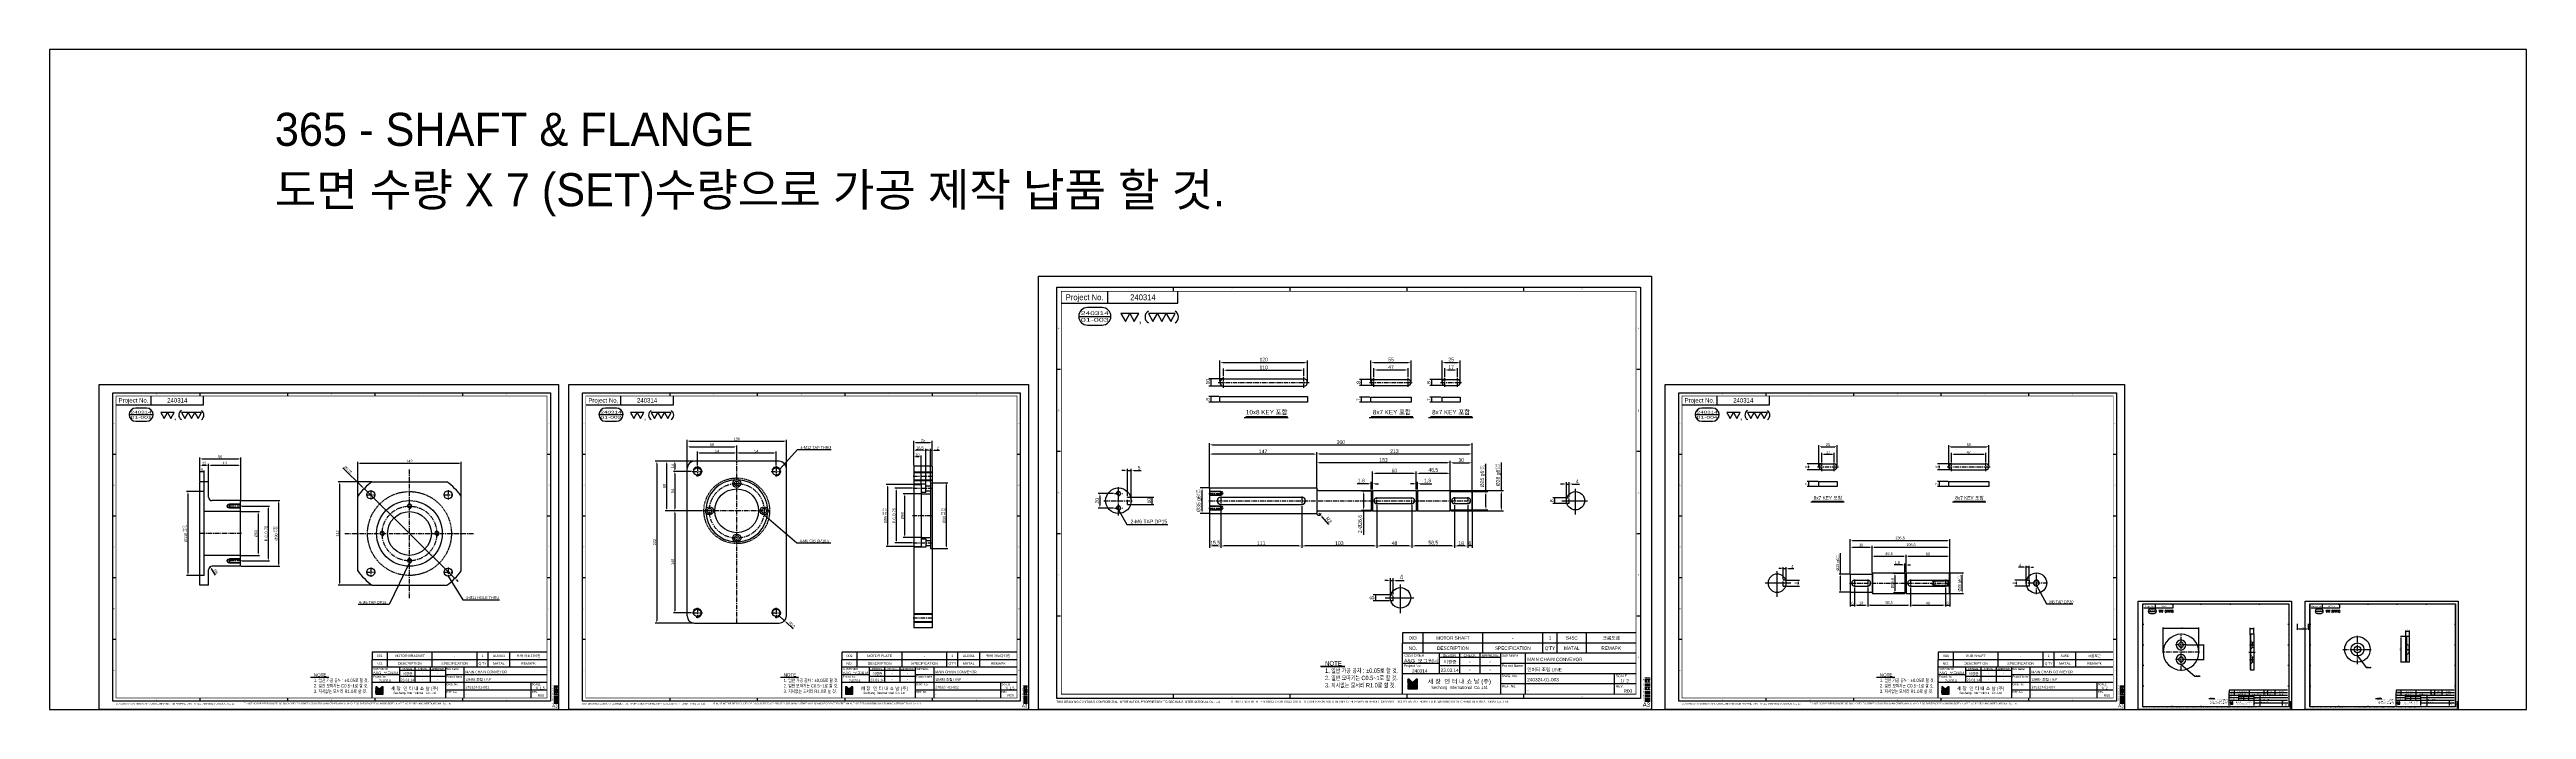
# Model space of a CAD drawing. Header units: inches. Extents: x 0 to 77285, y -118 to 40065.
# Drawn here: x 71277 to 74673, y -118 to 786 of the extents above; entities that cross this region are included whole.
import ezdxf
from ezdxf.enums import TextEntityAlignment as Align

# ---------------------------------------------------------------- set-up
doc = ezdxf.new("R2010")
doc.units = ezdxf.units.IN
doc.header["$LTSCALE"] = 5
doc.header["$MEASUREMENT"] = 0
for name, pattern in [('CENTER', [2, 1.25, -0.25, 0.25, -0.25]), ('HIDDEN', [0.375, 0.25, -0.125]), ('PHANTOM', [2.5, 1.25, -0.25, 0.25, -0.25, 0.25, -0.25])]:
    doc.linetypes.add(name, pattern=pattern)
for name, color, linetype in [('11', 1, 'CENTER'), ('22', 2, 'HIDDEN'), ('44', 4, 'Continuous'), ('55', 5, 'Continuous'), ('66', 6, 'PHANTOM'), ('77', 40, 'HIDDEN'), ('99', 181, 'Continuous'), ('A', 8, 'Continuous'), ('B', 123, 'Continuous'), ('D', 3, 'Continuous'), ('G', 231, 'Continuous'), ('T', 3, 'Continuous'), ('VV', 1, 'Continuous'), ('Y', 60, 'Continuous')]:
    doc.layers.add(name, color=color, linetype=linetype)
doc.layers.add('33', color=3, linetype='PHANTOM', lineweight=9)
doc.layers.add('88', color=35, linetype='Continuous', lineweight=5)
doc.styles.add('SCI', font='')
doc.styles.get('SCI').set_extended_font_data('Gulim')
doc.dimstyles.new('SCH', dxfattribs={"dimtxt": 2.5, "dimasz": 2, "dimexe": 1.25, "dimexo": 0.625, "dimtad": 1, "dimdec": 8, "dimtxsty": 'SCI', "dimcen": 2.5, "dimclrd": 4, "dimclre": 4, "dimclrt": 7, "dimadec": 8, "dimazin": 2, "dimtfac": 1, "dimtdec": 8, "dimtmove": 0, "dimatfit": 3, "dimfxl": 1, "dimarcsym": 0})

# ---------------------------------------------------------------- blocks, each defined once
blk = doc.blocks.new('J2')
for p, q in [((0, 2.25), (-2.6, 2.25)), ((-2.6, 2.25), (-1.3, 0)), ((-1.3, 0), (0, 2.25)), ((2.6, 2.25), (0, 2.25)), ((0, 2.25), (1.3, 0)), ((1.3, 0), (2.6, 2.25))]:
    blk.add_line(p, q)
blk = doc.blocks.new('J3')
for p, q in [((-3.9, 2.25), (-2.6, 0)), ((-1.3, 2.25), (-3.9, 2.25)), ((-2.6, 0), (-1.3, 2.25)), ((-1.3, 2.25), (0, 0)), ((1.3, 2.25), (-1.3, 2.25)), ((0, 0), (1.3, 2.25)), ((1.3, 2.25), (2.6, 0)), ((3.9, 2.25), (1.3, 2.25)), ((2.6, 0), (3.9, 2.25))]:
    blk.add_line(p, q)
blk = doc.blocks.new('A$C645fd8c3')
at = {"linetype": 'Continuous'}
h = blk.add_hatch(dxfattribs=at)
h.set_pattern_fill('ANSI31', color=5, scale=0.563055, style=0)
h.set_pattern_definition([(45, (-482.600826, -378.99261), (-0.04976753, 0.04976753), [])])
h.paths.add_polyline_path([(259.7, -279.3), (259.7, -276.2), (258.7, -276.2), (256.3, -278.6), (254, -276.2), (253, -276.2), (253, -279.3)])
h.paths.add_polyline_path([(253, -279.8), (253, -282.9), (259.7, -282.9), (259.7, -279.8)])
at = {"color": 2}
for p, q in [((12.5, -289.5), (12.5, -7.5)), ((12.5, -7.5), (412.5, -7.5)), ((92.5, -10), (92.5, -7.5)), ((172.5, -10), (172.5, -7.5)), ((252.5, -10), (252.5, -7.5)), ((332.5, -10), (332.5, -7.5)), ((412.5, -7.5), (412.5, -289.5)), ((15, -63.9), (12.5, -63.9)), ((412.5, -63.9), (410, -63.9)), ((15, -120.3), (12.5, -120.3)), ((412.5, -120.3), (410, -120.3)), ((15, -176.7), (12.5, -176.7)), ((412.5, -176.7), (410, -176.7)), ((15, -233.1), (12.5, -233.1)), ((412.5, -233.1), (410, -233.1)), ((92.5, -289.5), (92.5, -287)), ((172.5, -289.5), (172.5, -287)), ((252.5, -289.5), (252.5, -287)), ((332.5, -289.5), (332.5, -287)), ((412.5, -289.5), (12.5, -289.5))]:
    blk.add_line(p, q, dxfattribs=at)
at = {"color": 40}
for p, q in [((47.5, -18.5), (47.5, -10.5)), ((95.5, -18.5), (95.5, -10.5))]:
    blk.add_line(p, q, dxfattribs=at)
at = {"color": 7, "linetype": 'Continuous'}
blk.add_line((27.5, -27.6), (49.5, -27.6), dxfattribs=at)
for p, q in [((409.5, -244.5), (249.5, -244.5)), ((249.5, -244.5), (249.5, -251.5)), ((249.5, -286.5), (249.5, -251.5)), ((409.5, -251.5), (249.5, -251.5)), ((409.5, -258.5), (249.5, -258.5)), ((316.5, -261.5), (274.5, -261.5)), ((316.5, -267), (274.5, -267)), ((316.5, -258.5), (316.5, -286.5)), ((415.6, -275.4), (419.2, -275.4))]:
    blk.add_line(p, q)
at = {"color": 3}
for p, q in [((263.5, -251.5), (263.5, -244.5)), ((263.5, -258.5), (263.5, -251.5)), ((304.5, -251.5), (304.5, -244.5)), ((304.5, -258.5), (304.5, -251.5)), ((345.5, -251.5), (345.5, -244.5)), ((345.5, -258.5), (345.5, -251.5)), ((355.5, -251.5), (355.5, -244.5)), ((355.5, -258.5), (355.5, -251.5)), ((375.5, -251.5), (375.5, -244.5)), ((375.5, -258.5), (375.5, -251.5)), ((274.5, -265.5), (249.5, -265.5)), ((274.5, -258.5), (274.5, -272.5)), ((288.5, -258.5), (288.5, -272.5)), ((302.5, -258.5), (302.5, -272.5)), ((409.6, -265.5), (316.5, -265.5)), ((333.5, -258.5), (333.5, -286.5)), ((409.5, -272.5), (249.5, -272.5)), ((409.6, -279.5), (316.5, -279.5))]:
    blk.add_line(p, q, dxfattribs=at)
at = {"color": 5, "linetype": 'Continuous'}
for p, q in [((253, -276.2), (253, -279.3)), ((254, -276.2), (253, -276.2)), ((259.7, -279.3), (253, -279.3)), ((253, -279.8), (253, -282.9)), ((259.7, -279.8), (253, -279.8)), ((253, -282.9), (259.7, -282.9)), ((254, -276.2), (256.3, -278.6)), ((258.7, -276.2), (256.3, -278.6)), ((259.7, -276.2), (258.7, -276.2)), ((259.7, -279.3), (259.7, -276.2)), ((259.7, -282.9), (259.7, -279.8))]:
    blk.add_line(p, q, dxfattribs=at)
at = {"color": 40, "const_width": 0.5}
blk.add_lwpolyline([(15.5, -286.5), (15.5, -10.5), (409.5, -10.5), (409.5, -286.5)], close=True, dxfattribs=at)
at = {"color": 40}
blk.add_lwpolyline([(15.5, -18.5), (95.5, -18.5)], dxfattribs=at)
blk.add_lwpolyline([(33.5, -21.6, 1), (33.5, -33.6), (43.5, -33.6, 1), (43.5, -21.6)], format="xyb", close=True)
at = {"const_width": 0.257}
blk.add_lwpolyline([(193.3, -268), (209.9, -268)], dxfattribs=at)
at = {"color": 3}
blk.add_lwpolyline([(193.3, -267.4), (209.9, -267.4)], dxfattribs=at)
for centre, start, end in [((77.6, -28), 120, 240), ((91.2, -28), 300, 60)]:
    blk.add_arc(centre, 4.69, start, end)
at = {"layer": '11'}
blk.add_line((415.6, -276.4), (419.2, -276.4), dxfattribs=at)
at = {"layer": '22'}
blk.add_line((415.6, -277.4), (419.2, -277.4), dxfattribs=at)
at = {"layer": '33'}
blk.add_line((415.6, -278.4), (419.2, -278.4), dxfattribs=at)
at = {"layer": '44'}
blk.add_line((415.6, -279.4), (419.2, -279.4), dxfattribs=at)
at = {"layer": '55'}
blk.add_line((415.6, -280.4), (419.2, -280.4), dxfattribs=at)
at = {"layer": '66'}
blk.add_line((415.6, -281.4), (419.2, -281.4), dxfattribs=at)
at = {"layer": '77'}
blk.add_line((415.6, -282.4), (419.2, -282.4), dxfattribs=at)
at = {"layer": '88'}
blk.add_line((415.6, -283.4), (419.2, -283.4), dxfattribs=at)
at = {"layer": '99'}
blk.add_line((415.6, -284.4), (419.2, -284.4), dxfattribs=at)
at = {"layer": 'A'}
blk.add_line((415.6, -285.4), (419.2, -285.4), dxfattribs=at)
at = {"layer": 'B'}
blk.add_line((415.6, -286.4), (419.2, -286.4), dxfattribs=at)
at = {"layer": 'D'}
blk.add_line((415.6, -287.4), (419.2, -287.4), dxfattribs=at)
at = {"layer": 'Defpoints', "color": 1}
blk.add_lwpolyline([(0, -297), (0, 0), (420, 0), (420, -297)], close=True, dxfattribs=at)
at = {"layer": 'G'}
blk.add_line((415.6, -288.4), (419.2, -288.4), dxfattribs=at)
at = {"layer": 'T'}
for p, q in [((394.5, -272.5), (394.5, -286.5)), ((415.6, -289.4), (419.2, -289.4))]:
    blk.add_line(p, q, dxfattribs=at)
at = {"layer": 'VV'}
blk.add_line((415.6, -291.4), (419.2, -291.4), dxfattribs=at)
at = {"layer": 'Y'}
blk.add_line((415.6, -290.4), (419.2, -290.4), dxfattribs=at)
at = {"xscale": 2.34375, "yscale": 2.34375, "zscale": 2.34375}
for name, p in [('J2', (62.5, -31)), ('J3', (84.4, -31))]:
    blk.add_blockref(name, p, dxfattribs=at)
at = {"style": 'SCI'}
for s, height, p in [('Project No.', 4, (31.5, -14.5)), (',', 5.86, (69.6, -29.1)), ('NO.', 2.31, (256.5, -255)), ('DESCRIPTION', 2.308, (284, -255)), ('SPECIFICATION', 2.308, (325, -255)), ("Q'TY", 2.31, (350.5, -255)), ('MATAL', 2.31, (365.5, -255)), ('REMAPK', 2.31, (392.5, -255)), ('DESIGN', 1.73, (281.5, -260)), ('이경중', 2.31, (282, -264.4)), ('CHECK', 1.73, (295.5, -260)), ('-', 2.31, (295.5, -264.2)), ('APPROVE', 1.73, (309.5, -260)), ('-', 2.31, (309.5, -264.2)), ('세 창  인 터 내 쇼 날 (주)', 3.03, (288.4, -277.8)), ('Sechang  International  Co.,Ltd.', 2.02, (288.7, -281.9)), ('0', 0.6, (414.6, -275.4))]:
    blk.add_text(s, height=height, dxfattribs=at).set_placement(p, align=Align.MIDDLE_CENTER)
at = {"color": 2, "style": 'SCI'}
for s, p in [('1', (52.5, -8.8)), ('2', (132.5, -8.8)), ('3', (212.5, -8.8)), ('4', (292.5, -8.8)), ('5', (372.5, -8.8)), ('A', (13.8, -35.7)), ('A', (411.2, -35.7)), ('B', (13.8, -92.1)), ('B', (411.2, -92.1)), ('C', (13.8, -148.5)), ('C', (411.2, -148.5)), ('D', (13.8, -204.9)), ('D', (411.2, -204.9)), ('E', (13.8, -261.3)), ('E', (411.2, -261.3)), ('E', (411.2, -261.3)), ('1', (52.5, -288.2)), ('2', (132.5, -288.2)), ('3', (212.5, -288.2)), ('4', (292.5, -288.2)), ('5', (372.5, -288.2))]:
    blk.add_text(s, height=1, dxfattribs=at).set_placement(p, align=Align.MIDDLE_CENTER)
at = {"style": 'SCI'}
for s, height, p in [('Project No.', 1.731, (250.5, -267)), ('CUSTOMER', 1.73, (250.7, -260)), ('Sub Name', 1.73, (317.5, -260)), ('Project Name', 1.731, (317.5, -267)), ('DWG. No.', 1.73, (317.5, -274)), ('REF. No.', 1.73, (317.5, -281)), ('SCALE', 1.73, (395.5, -274)), ('REV.', 1.73, (395.5, -281))]:
    blk.add_text(s, height=height, dxfattribs=at).set_placement(p, align=Align.MIDDLE_LEFT)
at = {"color": 40, "style": 'SCI'}
for s, p in [('-', (295.5, -269.7)), ('-', (309.5, -269.7)), ('1/', (400.1, -277.3))]:
    blk.add_text(s, height=2.31, dxfattribs=at).set_placement(p, align=Align.MIDDLE_CENTER)
at = {"color": 3, "linetype": 'Continuous', "style": 'SCI'}
for s, p in [('THIS DRAWING CONTAINS CONFIDENTIAL INFORMATION PROPRIETARY TO SECHANG INTERNATIONAL Co., Ltd  ', (12.1, -292.5)), ('IT MUST NOT BE REPRODUCED OR DISCLOSED TO OTHERS OR USED IN ANY OTHER WAY IN WHOLE OR PART EXCEPT AN AUTHORIZED IN WRITING BY SECHANG INTERNATIONAL Co., Ltd.', (131.9, -292.4))]:
    blk.add_text(s, height=1.5, dxfattribs=at).set_placement(p)
at = {"color": 2, "style": 'SCI'}
blk.add_text('A3', height=3, dxfattribs=at).set_placement((419.1, -296.1), align=Align.BOTTOM_RIGHT)
at = {"color": 40, "insert": (196.3, -263.9), "char_height": 3, "attachment_point": 1, "style": 'SCI'}
blk.add_mtext_dynamic_manual_height_columns('NOTE{\\W0.8;\\P1. 일반 가공 공차 : %%P0.05로 할 것.\\P2. 일반 모따기는 C0.5~1로 할 것.\\P3. 지시없는 모서리 R1.0로 할 것.}', width=205.982, gutter_width=1.29, heights=[0], dxfattribs=at)
at = {"layer": '11', "style": 'SCI'}
blk.add_text('11', height=0.6, dxfattribs=at).set_placement((414.6, -276.4), align=Align.MIDDLE_CENTER)
at = {"layer": '22', "style": 'SCI'}
blk.add_text('22', height=0.6, dxfattribs=at).set_placement((414.6, -277.4), align=Align.MIDDLE_CENTER)
at = {"layer": '33', "style": 'SCI'}
blk.add_text('33', height=0.6, dxfattribs=at).set_placement((414.6, -278.4), align=Align.MIDDLE_CENTER)
at = {"layer": '44', "style": 'SCI'}
blk.add_text('44', height=0.6, dxfattribs=at).set_placement((414.6, -279.4), align=Align.MIDDLE_CENTER)
at = {"layer": '55', "style": 'SCI'}
blk.add_text('55', height=0.6, dxfattribs=at).set_placement((414.6, -280.4), align=Align.MIDDLE_CENTER)
at = {"layer": '66', "style": 'SCI'}
blk.add_text('66', height=0.6, dxfattribs=at).set_placement((414.6, -281.4), align=Align.MIDDLE_CENTER)
at = {"layer": '77', "style": 'SCI'}
blk.add_text('77', height=0.6, dxfattribs=at).set_placement((414.6, -282.4), align=Align.MIDDLE_CENTER)
at = {"layer": '88', "style": 'SCI'}
blk.add_text('88', height=0.6, dxfattribs=at).set_placement((414.6, -283.4), align=Align.MIDDLE_CENTER)
at = {"layer": '99', "style": 'SCI'}
blk.add_text('99', height=0.6, dxfattribs=at).set_placement((414.6, -284.4), align=Align.MIDDLE_CENTER)
at = {"layer": 'A', "style": 'SCI'}
blk.add_text('A', height=0.6, dxfattribs=at).set_placement((414.6, -285.4), align=Align.MIDDLE_CENTER)
at = {"layer": 'B', "style": 'SCI'}
blk.add_text('B', height=0.6, dxfattribs=at).set_placement((414.6, -286.4), align=Align.MIDDLE_CENTER)
at = {"layer": 'D', "style": 'SCI'}
blk.add_text('D', height=0.6, dxfattribs=at).set_placement((414.6, -287.4), align=Align.MIDDLE_CENTER)
at = {"layer": 'G', "style": 'SCI'}
blk.add_text('G', height=0.6, dxfattribs=at).set_placement((414.6, -288.4), align=Align.MIDDLE_CENTER)
at = {"layer": 'T', "style": 'SCI'}
blk.add_text('T', height=0.6, dxfattribs=at).set_placement((414.6, -289.4), align=Align.MIDDLE_CENTER)
at = {"layer": 'VV', "style": 'SCI'}
blk.add_text('V', height=0.6, dxfattribs=at).set_placement((414.6, -291.4), align=Align.MIDDLE_CENTER)
at = {"layer": 'Y', "style": 'SCI'}
blk.add_text('Y', height=0.6, dxfattribs=at).set_placement((414.6, -290.4), align=Align.MIDDLE_CENTER)
blk = doc.blocks.new('A$Cac560e52')
for p, q in [((-4, 10), (-4, 13.4)), ((4, 10), (-4, 10)), ((4, 13.4), (4, 10))]:
    blk.add_line(p, q)
for radius in [14, 3.32]:
    blk.add_circle((0, 0), radius)
at = {"layer": '11'}
for p, q in [((-15, 0), (15, 0)), ((0, -15), (0, 15))]:
    blk.add_line(p, q, dxfattribs=at)
at = {"layer": 'T'}
blk.add_arc((0, 0), 4, 255, 165, dxfattribs=at)
blk = doc.blocks.new('A$Cce9cdc74')
for radius in [17.5, 8.9, 4.5]:
    blk.add_circle((0, 0), radius)
at = {"layer": '11'}
for p, q in [((-20, 0), (20, 0)), ((0, -20), (0, 20))]:
    blk.add_line(p, q, dxfattribs=at)
blk = doc.blocks.new('A$C3da74efd')
for p, q in [((-51.1, 71), (51.1, 71)), ((-71, -51.1), (-71, 51.1)), ((71, -51.1), (71, 51.1)), ((-51.1, -71), (51.1, -71))]:
    blk.add_line(p, q)
for centre, radius in [((-53, 53), 5.5), ((0, 0), 45), ((0, 37.5), 2.46), ((53, 53), 5.5), ((-37.5, 0), 2.46), ((0, 0), 30), ((37.5, 0), 2.46), ((-53, -53), 5.5), ((0, -37.5), 2.46), ((53, -53), 5.5)]:
    blk.add_circle(centre, radius)
for start, end in [(125.7643, 144.2357), (35.7643, 54.2357), (215.7643, 234.2357), (305.7643, 324.2357)]:
    blk.add_arc((0, 0), 87.5, start, end)
at = {"layer": '11'}
for p, q in [((0, -88.5), (0, 88.5)), ((-59.5, 53), (-46.5, 53)), ((-53, 59.5), (-53, 46.5)), ((46.5, 53), (59.5, 53)), ((53, 59.5), (53, 46.5)), ((-88.5, 0), (88.5, 0)), ((-59.5, -53), (-46.5, -53)), ((-53, -46.5), (-53, -59.5)), ((46.5, -53), (59.5, -53)), ((53, -46.5), (53, -59.5))]:
    blk.add_line(p, q, dxfattribs=at)
blk.add_circle((0, 0), 37.5, dxfattribs=at)
at = {"layer": '22'}
blk.add_circle((0, 0), 57.5, dxfattribs=at)
at = {"layer": 'T'}
for centre in [(0, 37.5), (-37.5, 0), (37.5, 0), (0, -37.5)]:
    blk.add_arc(centre, 3, 255, 165, dxfattribs=at)
blk = doc.blocks.new('A$C184b4f30')
for centre, radius in [((0, -10), 24.5), ((0, 0), 6.7), ((0, 0), 3.3), ((0, -20), 6.7), ((0, -20), 3.3)]:
    blk.add_circle(centre, radius)
at = {"layer": '11'}
for p, q in [((-7.7, 0), (7.7, 0)), ((0, -35.5), (0, 15.5)), ((-25.5, -10), (25.5, -10)), ((-7.7, -20), (7.7, -20))]:
    blk.add_line(p, q, dxfattribs=at)
blk = doc.blocks.new('A$Ca8d8dcbb')
for p, q in [((-12, 71), (0, 71)), ((-12, 71), (-12, 50)), ((0, 71), (0, -71)), ((-56, 45), (-56, -45)), ((-56, 45), (-17, 45)), ((-56, 40), (-39, 40)), ((-39, 35), (-56, 35)), ((-41, 40.5), (-41, 34.5)), ((-39, 40), (-37.6, 37.5)), ((-39, 40), (-39, 35)), ((-37.6, 37.5), (-39, 35)), ((-6, 57.5), (-6, -57.5)), ((-6, 57.5), (0, 57.5)), ((-56, 30), (-6, 30)), ((-56, -30), (-6, -30)), ((-56, -35), (-39, -35)), ((-39, -40), (-56, -40)), ((-56, -45), (-17, -45)), ((-41, -34.5), (-41, -40.5)), ((-39, -35), (-37.6, -37.5)), ((-39, -35), (-39, -40)), ((-37.6, -37.5), (-39, -40)), ((-12, -50), (-12, -71)), ((-6, -57.5), (0, -57.5)), ((-12, -71), (0, -71))]:
    blk.add_line(p, q)
for centre, start, end in [((-17, 50), 270, 0), ((-17, -50), 0, 90)]:
    blk.add_arc(centre, 5, start, end)
at = {"layer": '11'}
for p, q in [((-57, 37.5), (-36.6, 37.5)), ((-57, 0), (1, 0)), ((-57, -37.5), (-36.6, -37.5))]:
    blk.add_line(p, q, dxfattribs=at)
at = {"layer": 'T'}
for p, q in [((-56, 40.5), (-41, 40.5)), ((-41, 34.5), (-56, 34.5)), ((-41, 40.5), (-40.1, 40)), ((-40.1, 35), (-41, 34.5)), ((-56, -34.5), (-41, -34.5)), ((-41, -40.5), (-56, -40.5)), ((-41, -34.5), (-40.1, -35)), ((-40.1, -40), (-41, -40.5))]:
    blk.add_line(p, q, dxfattribs=at)
blk = doc.blocks.new('A$Cb686dc58')
for p, q in [((0, 17.5), (0, -17.5)), ((0, 17.5), (4, 17.5)), ((4, 17.5), (5, 16.5)), ((4, -17.5), (4, 17.5)), ((5, 16.5), (5, -16.5)), ((0, -17.5), (4, -17.5)), ((4, -17.5), (5, -16.5))]:
    blk.add_line(p, q)
at = {"layer": '11'}
blk.add_line((6, 0), (-1, 0), dxfattribs=at)
at = {"layer": '22'}
for p, q in [((0.6, 4.5), (0, 4.5)), ((5, 8.9), (0.6, 4.5)), ((0.6, 4.5), (0.6, -4.5)), ((0.6, -4.5), (0, -4.5)), ((0.6, -4.5), (5, -8.9))]:
    blk.add_line(p, q, dxfattribs=at)
blk = doc.blocks.new('*D864')
at = {"color": 4, "lineweight": -2, "transparency": 16777216}
for p, q in [((71482.1, 180.6), (71464.9, 180.6)), ((71466.8, 177.6), (71466.8, 68.6)), ((71482.1, 65.6), (71464.9, 65.6))]:
    blk.add_line(p, q, dxfattribs=at)
at = {"color": 4, "transparency": 16777216}
for points in [[(71466.3, 177.6), (71467.3, 177.6), (71466.8, 180.6)], [(71466.3, 68.6), (71467.3, 68.6), (71466.8, 65.6)]]:
    blk.add_solid(points, dxfattribs=at)
at = {"layer": 'Defpoints', "color": 0, "transparency": 16777216}
for p in [(71483.1, 180.6), (71466.8, 65.6), (71483.1, 65.6)]:
    blk.add_point(p, dxfattribs=at)
at = {"color": 7, "transparency": 16777216, "insert": (71462.6, 123.1), "char_height": 3.75, "attachment_point": 5, "rotation": 90, "style": 'SCI'}
blk.add_mtext('%%C115 {\\H0.7x;\\S+0.05^ +0.03;} ', dxfattribs=at)
blk = doc.blocks.new('*D865')
at = {"color": 4, "lineweight": -2, "transparency": 16777216}
for p, q in [((71540, 153.1), (71564.9, 153.1)), ((71563, 150.1), (71563, 96.1)), ((71540, 93.1), (71564.9, 93.1))]:
    blk.add_line(p, q, dxfattribs=at)
at = {"color": 4, "transparency": 16777216}
for points in [[(71562.5, 150.1), (71563.5, 150.1), (71563, 153.1)], [(71562.5, 96.1), (71563.5, 96.1), (71563, 93.1)]]:
    blk.add_solid(points, dxfattribs=at)
at = {"layer": 'Defpoints', "color": 0, "transparency": 16777216}
for p in [(71539.1, 153.1), (71539.1, 93.1), (71563, 93.1)]:
    blk.add_point(p, dxfattribs=at)
at = {"color": 7, "transparency": 16777216, "insert": (71560.1, 123.1), "char_height": 3.75, "attachment_point": 5, "rotation": 90, "style": 'SCI'}
blk.add_mtext('%%C60', dxfattribs=at)
blk = doc.blocks.new('*D866')
at = {"color": 4, "lineweight": -2, "transparency": 16777216}
for p, q in [((71541, 160.6), (71578.7, 160.6)), ((71576.9, 157.6), (71576.9, 88.6)), ((71541, 85.6), (71578.7, 85.6))]:
    blk.add_line(p, q, dxfattribs=at)
at = {"color": 4, "transparency": 16777216}
for points in [[(71576.4, 157.6), (71577.4, 157.6), (71576.9, 160.6)], [(71576.4, 88.6), (71577.4, 88.6), (71576.9, 85.6)]]:
    blk.add_solid(points, dxfattribs=at)
at = {"layer": 'Defpoints', "color": 0, "transparency": 16777216}
for p in [(71540.1, 160.6), (71540.1, 85.6), (71576.9, 85.6)]:
    blk.add_point(p, dxfattribs=at)
at = {"color": 7, "transparency": 16777216, "insert": (71574, 123.1), "char_height": 3.75, "attachment_point": 5, "rotation": 90, "style": 'SCI'}
blk.add_mtext('P.C.D 75', dxfattribs=at)
blk = doc.blocks.new('*D867')
at = {"color": 4, "lineweight": -2, "transparency": 16777216}
for p, q in [((71540, 168.1), (71592.6, 168.1)), ((71590.8, 165.1), (71590.8, 81.1)), ((71540, 78.1), (71592.6, 78.1))]:
    blk.add_line(p, q, dxfattribs=at)
at = {"color": 4, "transparency": 16777216}
for points in [[(71590.3, 165.1), (71591.3, 165.1), (71590.8, 168.1)], [(71590.3, 81.1), (71591.3, 81.1), (71590.8, 78.1)]]:
    blk.add_solid(points, dxfattribs=at)
at = {"layer": 'Defpoints', "color": 0, "transparency": 16777216}
for p in [(71539.1, 168.1), (71539.1, 78.1), (71590.8, 78.1)]:
    blk.add_point(p, dxfattribs=at)
at = {"color": 7, "transparency": 16777216, "insert": (71586.6, 123.1), "char_height": 3.75, "attachment_point": 5, "rotation": 90, "style": 'SCI'}
blk.add_mtext('%%C90 {\\H0.7x;\\S-0.03^ -0.05;} ', dxfattribs=at)
blk = doc.blocks.new('*D868')
at = {"color": 4, "lineweight": -2, "transparency": 16777216}
for p, q in [((71483.1, 195), (71483.1, 209.4)), ((71489.1, 207.5), (71483.1, 207.5)), ((71489.1, 181.5), (71489.1, 209.4))]:
    blk.add_line(p, q, dxfattribs=at)
at = {"layer": 'Defpoints', "color": 0, "transparency": 16777216}
for p in [(71483.1, 207.5), (71483.1, 194.1), (71489.1, 180.6)]:
    blk.add_point(p, dxfattribs=at)
at = {"color": 7, "transparency": 16777216, "insert": (71486.1, 210.4), "char_height": 3.75, "attachment_point": 5, "style": 'SCI'}
blk.add_mtext('6', dxfattribs=at)
blk = doc.blocks.new('*D869')
at = {"color": 4, "lineweight": -2, "transparency": 16777216}
for p, q in [((71483.1, 195), (71483.1, 218.6)), ((71486.1, 216.7), (71492.1, 216.7)), ((71495.1, 195), (71495.1, 218.6))]:
    blk.add_line(p, q, dxfattribs=at)
at = {"color": 4, "transparency": 16777216}
for points in [[(71486.1, 217.2), (71486.1, 216.2), (71483.1, 216.7)], [(71492.1, 217.2), (71492.1, 216.2), (71495.1, 216.7)]]:
    blk.add_solid(points, dxfattribs=at)
at = {"layer": 'Defpoints', "color": 0, "transparency": 16777216}
for p in [(71495.1, 216.7), (71483.1, 194.1), (71495.1, 194.1)]:
    blk.add_point(p, dxfattribs=at)
at = {"color": 7, "transparency": 16777216, "insert": (71489.1, 219.6), "char_height": 3.75, "attachment_point": 5, "style": 'SCI'}
blk.add_mtext('12', dxfattribs=at)
blk = doc.blocks.new('*D870')
at = {"color": 4, "lineweight": -2, "transparency": 16777216}
for p, q in [((71495.1, 195), (71495.1, 218.6)), ((71498.1, 216.7), (71536.1, 216.7)), ((71539.1, 169), (71539.1, 218.6))]:
    blk.add_line(p, q, dxfattribs=at)
at = {"color": 4, "transparency": 16777216}
for points in [[(71498.1, 217.2), (71498.1, 216.2), (71495.1, 216.7)], [(71536.1, 217.2), (71536.1, 216.2), (71539.1, 216.7)]]:
    blk.add_solid(points, dxfattribs=at)
at = {"layer": 'Defpoints', "color": 0, "transparency": 16777216}
for p in [(71539.1, 216.7), (71495.1, 194.1), (71539.1, 168.1)]:
    blk.add_point(p, dxfattribs=at)
at = {"color": 7, "transparency": 16777216, "insert": (71517.1, 219.6), "char_height": 3.75, "attachment_point": 5, "style": 'SCI'}
blk.add_mtext('44', dxfattribs=at)
blk = doc.blocks.new('*D871')
at = {"color": 4, "lineweight": -2, "transparency": 16777216}
for p, q in [((71483.1, 195), (71483.1, 227.2)), ((71486.1, 225.3), (71536.1, 225.3)), ((71539.1, 169), (71539.1, 227.2))]:
    blk.add_line(p, q, dxfattribs=at)
at = {"color": 4, "transparency": 16777216}
for points in [[(71486.1, 225.8), (71486.1, 224.8), (71483.1, 225.3)], [(71536.1, 225.8), (71536.1, 224.8), (71539.1, 225.3)]]:
    blk.add_solid(points, dxfattribs=at)
at = {"layer": 'Defpoints', "color": 0, "transparency": 16777216}
for p in [(71539.1, 225.3), (71483.1, 194.1), (71539.1, 168.1)]:
    blk.add_point(p, dxfattribs=at)
at = {"color": 7, "transparency": 16777216, "insert": (71511.1, 228.2), "char_height": 3.75, "attachment_point": 5, "style": 'SCI'}
blk.add_mtext('56', dxfattribs=at)
blk = doc.blocks.new('*D872')
at = {"color": 4, "lineweight": -2, "transparency": 16777216}
blk.add_line((71504.8, 66.1), (71498.9, 74.7), dxfattribs=at)
at = {"color": 4, "transparency": 16777216}
blk.add_solid([(71499.4, 75), (71498.5, 74.5), (71497.3, 77.2)], dxfattribs=at)
at = {"layer": 'Defpoints', "color": 0, "transparency": 16777216}
for p in [(71497.3, 77.2), (71500.1, 73.1)]:
    blk.add_point(p, dxfattribs=at)
at = {"color": 7, "transparency": 16777216, "insert": (71505.1, 70.8), "char_height": 3.75, "attachment_point": 5, "rotation": 303.8258, "style": 'SCI'}
blk.add_mtext('R5', dxfattribs=at)
blk = doc.blocks.new('*D873')
at = {"color": 4, "lineweight": -2, "transparency": 16777216}
for p, q in [((71699.5, 175.2), (71699.5, 221.3)), ((71702.5, 219.4), (71838.5, 219.4)), ((71841.5, 175.2), (71841.5, 221.3))]:
    blk.add_line(p, q, dxfattribs=at)
at = {"color": 4, "transparency": 16777216}
for points in [[(71702.5, 219.9), (71702.5, 218.9), (71699.5, 219.4)], [(71838.5, 219.9), (71838.5, 218.9), (71841.5, 219.4)]]:
    blk.add_solid(points, dxfattribs=at)
at = {"layer": 'Defpoints', "color": 0, "transparency": 16777216}
for p in [(71841.5, 219.4), (71699.5, 174.2), (71841.5, 174.2)]:
    blk.add_point(p, dxfattribs=at)
at = {"color": 7, "transparency": 16777216, "insert": (71770.5, 222.3), "char_height": 3.75, "attachment_point": 5, "style": 'SCI'}
blk.add_mtext('142', dxfattribs=at)
blk = doc.blocks.new('*D874')
at = {"color": 4, "lineweight": -2, "transparency": 16777216}
for p, q in [((71718.4, 194.1), (71672.7, 194.1)), ((71674.6, 191.1), (71674.6, 55.1)), ((71718.4, 52.1), (71672.7, 52.1))]:
    blk.add_line(p, q, dxfattribs=at)
at = {"color": 4, "transparency": 16777216}
for points in [[(71674.1, 191.1), (71675.1, 191.1), (71674.6, 194.1)], [(71674.1, 55.1), (71675.1, 55.1), (71674.6, 52.1)]]:
    blk.add_solid(points, dxfattribs=at)
at = {"layer": 'Defpoints', "color": 0, "transparency": 16777216}
for p in [(71719.4, 194.1), (71674.6, 52.1), (71719.4, 52.1)]:
    blk.add_point(p, dxfattribs=at)
at = {"color": 7, "transparency": 16777216, "insert": (71671.8, 123.1), "char_height": 3.75, "attachment_point": 5, "rotation": 90, "style": 'SCI'}
blk.add_mtext('142', dxfattribs=at)
blk = doc.blocks.new('*D875')
at = {"color": 4, "lineweight": -2, "transparency": 16777216}
for p, q in [((71679.2, 213.2), (71706.1, 186.7)), ((71832.8, 61.6), (71708.3, 184.6)), ((71834.9, 59.5), (71837, 57.4))]:
    blk.add_line(p, q, dxfattribs=at)
at = {"color": 4, "transparency": 16777216}
for points in [[(71706.5, 187), (71705.8, 186.3), (71708.3, 184.6)], [(71835.3, 59.8), (71834.5, 59.1), (71832.8, 61.6)]]:
    blk.add_solid(points, dxfattribs=at)
at = {"layer": 'Defpoints', "color": 0, "transparency": 16777216}
for p in [(71708.3, 184.6), (71832.8, 61.6)]:
    blk.add_point(p, dxfattribs=at)
at = {"color": 7, "transparency": 16777216, "insert": (71686.3, 210.4), "char_height": 3.75, "attachment_point": 5, "rotation": 315.3538, "style": 'SCI'}
blk.add_mtext('∅175', dxfattribs=at)
blk = doc.blocks.new('A$C092f811e')
blk.add_circle((0, 0), 12.5)
at = {"layer": '11', "ltscale": 5.625}
for p, q in [((-18.7, 0), (18.7, 0)), ((0, -18.7), (0, 18.7))]:
    blk.add_line(p, q, dxfattribs=at)
at = {"layer": '22', "ltscale": 5}
for p, q in [((-11.8, 4), (-8.5, 4)), ((-8.5, -4), (-8.5, 4)), ((-8.5, -4), (-11.8, -4))]:
    blk.add_line(p, q, dxfattribs=at)
blk = doc.blocks.new('*D876')
at = {"color": 4, "lineweight": -2, "transparency": 16777216}
for p, q in [((73352.5, 190.9), (73348.5, 190.9)), ((73356.5, 169.2), (73356.5, 193.4)), ((73356.5, 190.9), (73360.5, 190.9)), ((73360.5, 173.2), (73360.5, 193.4)), ((73364.5, 190.9), (73374.5, 190.9))]:
    blk.add_line(p, q, dxfattribs=at)
at = {"color": 4, "transparency": 16777216}
for points in [[(73352.5, 191.6), (73352.5, 190.3), (73356.5, 190.9)], [(73364.5, 191.6), (73364.5, 190.3), (73360.5, 190.9)]]:
    blk.add_solid(points, dxfattribs=at)
at = {"layer": 'Defpoints', "color": 0, "transparency": 16777216}
for p in [(73360.5, 190.9), (73360.5, 172), (73356.5, 168)]:
    blk.add_point(p, dxfattribs=at)
at = {"color": 7, "transparency": 16777216, "insert": (73371.5, 194.7), "char_height": 5, "attachment_point": 5, "style": 'SCI'}
blk.add_mtext('4', dxfattribs=at)
blk = doc.blocks.new('*D877')
at = {"color": 4, "lineweight": -2, "transparency": 16777216}
for p, q in [((73355.9, 172), (73337.8, 172)), ((73340.3, 172), (73340.3, 164)), ((73355.9, 164), (73337.8, 164))]:
    blk.add_line(p, q, dxfattribs=at)
at = {"layer": 'Defpoints', "color": 0, "transparency": 16777216}
for p in [(73357.1, 172), (73340.3, 164), (73357.1, 164)]:
    blk.add_point(p, dxfattribs=at)
at = {"color": 7, "transparency": 16777216, "insert": (73336.5, 168), "char_height": 5, "attachment_point": 5, "rotation": 90, "style": 'SCI'}
blk.add_mtext('8', dxfattribs=at)
blk = doc.blocks.new('A$Cb20dc6c5')
blk.add_circle((0, 0), 14)
at = {"layer": '11', "ltscale": 6.3}
for p, q in [((-21, 0), (21, 0)), ((0, -21), (0, 21))]:
    blk.add_line(p, q, dxfattribs=at)
at = {"layer": '22', "ltscale": 5}
for p, q in [((-13.3, 4), (-10, 4)), ((-10, -4), (-10, 4)), ((-10, -4), (-13.4, -4))]:
    blk.add_line(p, q, dxfattribs=at)
blk = doc.blocks.new('*D878')
at = {"color": 4, "lineweight": -2, "transparency": 16777216}
for p, q in [((73114.3, 38.8), (73091.7, 38.8)), ((73094.8, 38.8), (73094.8, 30.8)), ((73114.2, 30.8), (73091.7, 30.8))]:
    blk.add_line(p, q, dxfattribs=at)
at = {"layer": 'Defpoints', "color": 0, "transparency": 16777216}
for p in [(73115.8, 38.8), (73094.8, 30.8), (73115.7, 30.8)]:
    blk.add_point(p, dxfattribs=at)
at = {"color": 7, "transparency": 16777216, "insert": (73090, 34.8), "char_height": 6.25, "attachment_point": 5, "rotation": 90, "style": 'SCI'}
blk.add_mtext('8', dxfattribs=at)
blk = doc.blocks.new('*D879')
at = {"color": 4, "lineweight": -2, "transparency": 16777216}
for p, q in [((73111.4, 58.5), (73107.7, 58.5)), ((73115.2, 36.4), (73115.2, 61.7)), ((73115.2, 58.5), (73119.2, 58.5)), ((73119.2, 40.4), (73119.2, 61.7)), ((73122.9, 58.5), (73134.2, 58.5))]:
    blk.add_line(p, q, dxfattribs=at)
at = {"color": 4, "transparency": 16777216}
for points in [[(73111.4, 59.2), (73111.4, 57.9), (73115.2, 58.5)], [(73122.9, 59.2), (73122.9, 57.9), (73119.2, 58.5)]]:
    blk.add_solid(points, dxfattribs=at)
at = {"layer": 'Defpoints', "color": 0, "transparency": 16777216}
for p in [(73115.2, 34.8), (73119.2, 58.5), (73119.2, 38.8)]:
    blk.add_point(p, dxfattribs=at)
at = {"color": 7, "transparency": 16777216, "insert": (73130.4, 63.3), "char_height": 6.25, "attachment_point": 5, "style": 'SCI'}
blk.add_mtext('4', dxfattribs=at)
blk = doc.blocks.new('*D862')
at = {"color": 4, "lineweight": -2, "transparency": 16777216}
for p, q in [((72760.5, 173), (72791, 173)), ((72788.5, 163), (72788.5, 173)), ((72760.5, 163), (72791, 163))]:
    blk.add_line(p, q, dxfattribs=at)
at = {"layer": 'Defpoints', "color": 0, "transparency": 16777216}
for p in [(72759.2, 173), (72788.5, 173), (72759.2, 163)]:
    blk.add_point(p, dxfattribs=at)
at = {"color": 7, "transparency": 16777216, "insert": (72784.7, 168), "char_height": 5, "attachment_point": 5, "rotation": 90, "style": 'SCI'}
blk.add_mtext('10', dxfattribs=at)
blk = doc.blocks.new('*D863')
at = {"color": 4, "lineweight": -2, "transparency": 16777216}
for p, q in [((72750.9, 209.4), (72746.9, 209.4)), ((72754.9, 174.2), (72754.9, 211.9)), ((72754.9, 209.4), (72759.9, 209.4)), ((72759.9, 169.2), (72759.9, 211.9)), ((72763.9, 209.4), (72773.6, 209.4))]:
    blk.add_line(p, q, dxfattribs=at)
at = {"color": 4, "transparency": 16777216}
for points in [[(72750.9, 210), (72750.9, 208.7), (72754.9, 209.4)], [(72763.9, 210), (72763.9, 208.7), (72759.9, 209.4)]]:
    blk.add_solid(points, dxfattribs=at)
at = {"layer": 'Defpoints', "color": 0, "transparency": 16777216}
for p in [(72759.9, 209.4), (72754.9, 173), (72759.9, 168)]:
    blk.add_point(p, dxfattribs=at)
at = {"color": 7, "transparency": 16777216, "insert": (72770.7, 213.2), "char_height": 5, "attachment_point": 5, "style": 'SCI'}
blk.add_mtext('5', dxfattribs=at)
blk = doc.blocks.new('*D880')
at = {"color": 4, "lineweight": -2, "transparency": 16777216}
for p, q in [((72735.7, 178), (72714.5, 178)), ((72717, 174), (72717, 162)), ((72735.7, 158), (72714.5, 158))]:
    blk.add_line(p, q, dxfattribs=at)
at = {"color": 4, "transparency": 16777216}
for points in [[(72716.3, 174), (72717.7, 174), (72717, 178)], [(72716.3, 162), (72717.7, 162), (72717, 158)]]:
    blk.add_solid(points, dxfattribs=at)
at = {"layer": 'Defpoints', "color": 0, "transparency": 16777216}
for p in [(72736.9, 178), (72717, 158), (72736.9, 158)]:
    blk.add_point(p, dxfattribs=at)
at = {"color": 7, "transparency": 16777216, "insert": (72713.2, 168), "char_height": 5, "attachment_point": 5, "rotation": 90, "style": 'SCI'}
blk.add_mtext('20', dxfattribs=at)
blk = doc.blocks.new('*D881')
at = {"color": 4, "lineweight": -2, "transparency": 16777216}
for p, q in [((72885.3, 335), (72866.4, 335)), ((72885.3, 325), (72866.4, 325)), ((72868.9, 335), (72868.9, 325))]:
    blk.add_line(p, q, dxfattribs=at)
at = {"layer": 'Defpoints', "color": 0, "transparency": 16777216}
for p in [(72868.9, 325), (72886.6, 335), (72886.6, 325)]:
    blk.add_point(p, dxfattribs=at)
at = {"color": 7, "transparency": 16777216, "insert": (72865.1, 331.1), "char_height": 5, "attachment_point": 5, "rotation": 90, "style": 'SCI'}
blk.add_mtext('10', dxfattribs=at)
blk = doc.blocks.new('*D882')
at = {"color": 4, "lineweight": -2, "transparency": 16777216}
for p, q in [((72880.3, 311), (72866.4, 311)), ((72868.9, 311), (72868.9, 303)), ((72880.3, 303), (72866.4, 303))]:
    blk.add_line(p, q, dxfattribs=at)
at = {"layer": 'Defpoints', "color": 0, "transparency": 16777216}
for p in [(72881.6, 311), (72868.9, 303), (72881.6, 303)]:
    blk.add_point(p, dxfattribs=at)
at = {"color": 7, "transparency": 16777216, "insert": (72865.1, 307), "char_height": 5, "attachment_point": 5, "rotation": 90, "style": 'SCI'}
blk.add_mtext('8', dxfattribs=at)
blk = doc.blocks.new('*D883')
at = {"color": 4, "lineweight": -2, "transparency": 16777216}
for p, q in [((73091.3, 334), (73072.8, 334)), ((73091.3, 326), (73072.8, 326)), ((73075.3, 334), (73075.3, 326))]:
    blk.add_line(p, q, dxfattribs=at)
at = {"layer": 'Defpoints', "color": 0, "transparency": 16777216}
for p in [(73075.3, 326), (73092.6, 334), (73092.6, 326)]:
    blk.add_point(p, dxfattribs=at)
at = {"color": 7, "transparency": 16777216, "insert": (73071.4, 330), "char_height": 5, "attachment_point": 5, "rotation": 90, "style": 'SCI'}
blk.add_mtext('8', dxfattribs=at)
blk = doc.blocks.new('*D884')
at = {"color": 4, "lineweight": -2, "transparency": 16777216}
for p, q in [((73087.3, 310), (73072.8, 310)), ((73075.3, 310), (73075.3, 303)), ((73087.3, 303), (73072.8, 303))]:
    blk.add_line(p, q, dxfattribs=at)
at = {"layer": 'Defpoints', "color": 0, "transparency": 16777216}
for p in [(73088.6, 310), (73075.3, 303), (73088.6, 303)]:
    blk.add_point(p, dxfattribs=at)
at = {"color": 7, "transparency": 16777216, "insert": (73071.4, 306.5), "char_height": 5, "attachment_point": 5, "rotation": 90, "style": 'SCI'}
blk.add_mtext('7', dxfattribs=at)
blk = doc.blocks.new('*D885')
at = {"color": 4, "lineweight": -2, "transparency": 16777216}
for p, q in [((73188.8, 334), (73169.2, 334)), ((73188.8, 326), (73169.2, 326)), ((73171.7, 334), (73171.7, 326))]:
    blk.add_line(p, q, dxfattribs=at)
at = {"layer": 'Defpoints', "color": 0, "transparency": 16777216}
for p in [(73171.7, 326), (73190.1, 334), (73190.1, 326)]:
    blk.add_point(p, dxfattribs=at)
at = {"color": 7, "transparency": 16777216, "insert": (73167.9, 330), "char_height": 5, "attachment_point": 5, "rotation": 90, "style": 'SCI'}
blk.add_mtext('8', dxfattribs=at)
blk = doc.blocks.new('*D886')
at = {"color": 4, "lineweight": -2, "transparency": 16777216}
for p, q in [((73184.8, 310), (73169.2, 310)), ((73171.7, 310), (73171.7, 303)), ((73184.8, 303), (73169.2, 303))]:
    blk.add_line(p, q, dxfattribs=at)
at = {"layer": 'Defpoints', "color": 0, "transparency": 16777216}
for p in [(73186.1, 310), (73171.7, 303), (73186.1, 303)]:
    blk.add_point(p, dxfattribs=at)
at = {"color": 7, "transparency": 16777216, "insert": (73167.9, 306.5), "char_height": 5, "attachment_point": 5, "rotation": 90, "style": 'SCI'}
blk.add_mtext('7', dxfattribs=at)
blk = doc.blocks.new('*D887')
at = {"color": 4, "lineweight": -2, "transparency": 16777216}
for p, q in [((72881.6, 331.3), (72881.6, 360.2)), ((72885.6, 357.7), (72997.6, 357.7)), ((73001.6, 331.3), (73001.6, 360.2))]:
    blk.add_line(p, q, dxfattribs=at)
at = {"color": 4, "transparency": 16777216}
for points in [[(72885.6, 358.3), (72885.6, 357), (72881.6, 357.7)], [(72997.6, 358.3), (72997.6, 357), (73001.6, 357.7)]]:
    blk.add_solid(points, dxfattribs=at)
at = {"layer": 'Defpoints', "color": 0, "transparency": 16777216}
for p in [(73001.6, 357.7), (72881.6, 330), (73001.6, 330)]:
    blk.add_point(p, dxfattribs=at)
at = {"color": 7, "transparency": 16777216, "insert": (72941.6, 361.5), "char_height": 5, "attachment_point": 5, "style": 'SCI'}
blk.add_mtext('120', dxfattribs=at)
blk = doc.blocks.new('*D888')
at = {"color": 4, "lineweight": -2, "transparency": 16777216}
for p, q in [((73088.6, 331.3), (73088.6, 360.2)), ((73092.6, 357.7), (73139.6, 357.7)), ((73143.6, 331.3), (73143.6, 360.2))]:
    blk.add_line(p, q, dxfattribs=at)
at = {"color": 4, "transparency": 16777216}
for points in [[(73092.6, 358.3), (73092.6, 357), (73088.6, 357.7)], [(73139.6, 358.3), (73139.6, 357), (73143.6, 357.7)]]:
    blk.add_solid(points, dxfattribs=at)
at = {"layer": 'Defpoints', "color": 0, "transparency": 16777216}
for p in [(73143.6, 357.7), (73088.6, 330), (73143.6, 330)]:
    blk.add_point(p, dxfattribs=at)
at = {"color": 7, "transparency": 16777216, "insert": (73116.1, 361.5), "char_height": 5, "attachment_point": 5, "style": 'SCI'}
blk.add_mtext('55', dxfattribs=at)
blk = doc.blocks.new('*D889')
at = {"color": 4, "lineweight": -2, "transparency": 16777216}
for p, q in [((73186.1, 331.3), (73186.1, 360.2)), ((73190.1, 357.7), (73207.1, 357.7)), ((73211.1, 331.3), (73211.1, 360.2))]:
    blk.add_line(p, q, dxfattribs=at)
at = {"color": 4, "transparency": 16777216}
for points in [[(73190.1, 358.3), (73190.1, 357), (73186.1, 357.7)], [(73207.1, 358.3), (73207.1, 357), (73211.1, 357.7)]]:
    blk.add_solid(points, dxfattribs=at)
at = {"layer": 'Defpoints', "color": 0, "transparency": 16777216}
for p in [(73211.1, 357.7), (73186.1, 330), (73211.1, 330)]:
    blk.add_point(p, dxfattribs=at)
at = {"color": 7, "transparency": 16777216, "insert": (73198.6, 361.5), "char_height": 5, "attachment_point": 5, "style": 'SCI'}
blk.add_mtext('25', dxfattribs=at)
blk = doc.blocks.new('*D890')
at = {"color": 4, "lineweight": -2, "transparency": 16777216}
for p, q in [((72886.6, 338.8), (72886.6, 349.4)), ((72890.6, 346.9), (72992.6, 346.9)), ((72996.6, 338.8), (72996.6, 349.4))]:
    blk.add_line(p, q, dxfattribs=at)
at = {"color": 4, "transparency": 16777216}
for points in [[(72890.6, 347.6), (72890.6, 346.3), (72886.6, 346.9)], [(72992.6, 347.6), (72992.6, 346.3), (72996.6, 346.9)]]:
    blk.add_solid(points, dxfattribs=at)
at = {"layer": 'Defpoints', "color": 0, "transparency": 16777216}
for p in [(72996.6, 346.9), (72886.6, 337.5), (72996.6, 337.5)]:
    blk.add_point(p, dxfattribs=at)
at = {"color": 7, "transparency": 16777216, "insert": (72941.6, 350.7), "char_height": 5, "attachment_point": 5, "style": 'SCI'}
blk.add_mtext('110', dxfattribs=at)
blk = doc.blocks.new('*D891')
at = {"color": 4, "lineweight": -2, "transparency": 16777216}
for p, q in [((73092.6, 337.3), (73092.6, 349.8)), ((73096.6, 347.3), (73135.6, 347.3)), ((73139.6, 337.3), (73139.6, 349.8))]:
    blk.add_line(p, q, dxfattribs=at)
at = {"color": 4, "transparency": 16777216}
for points in [[(73096.6, 347.9), (73096.6, 346.6), (73092.6, 347.3)], [(73135.6, 347.9), (73135.6, 346.6), (73139.6, 347.3)]]:
    blk.add_solid(points, dxfattribs=at)
at = {"layer": 'Defpoints', "color": 0, "transparency": 16777216}
for p in [(73139.6, 347.3), (73092.6, 336), (73139.6, 336)]:
    blk.add_point(p, dxfattribs=at)
at = {"color": 7, "transparency": 16777216, "insert": (73116.1, 351.1), "char_height": 5, "attachment_point": 5, "style": 'SCI'}
blk.add_mtext('47', dxfattribs=at)
blk = doc.blocks.new('*D892')
at = {"color": 4, "lineweight": -2, "transparency": 16777216}
for p, q in [((73190.1, 337.3), (73190.1, 349.8)), ((73194.1, 347.3), (73203.1, 347.3)), ((73207.1, 337.3), (73207.1, 349.8))]:
    blk.add_line(p, q, dxfattribs=at)
at = {"color": 4, "transparency": 16777216}
for points in [[(73194.1, 347.9), (73194.1, 346.6), (73190.1, 347.3)], [(73203.1, 347.9), (73203.1, 346.6), (73207.1, 347.3)]]:
    blk.add_solid(points, dxfattribs=at)
at = {"layer": 'Defpoints', "color": 0, "transparency": 16777216}
for p in [(73207.1, 347.3), (73190.1, 336), (73207.1, 336)]:
    blk.add_point(p, dxfattribs=at)
at = {"color": 7, "transparency": 16777216, "insert": (73198.6, 351.1), "char_height": 5, "attachment_point": 5, "style": 'SCI'}
blk.add_mtext('17', dxfattribs=at)
blk = doc.blocks.new('*D898')
at = {"color": 4, "lineweight": -2, "transparency": 16777216}
for p, q in [((73658.2, 59), (73676, 59)), ((73658.2, 51), (73676, 51)), ((73674.1, 56), (73674.1, 54))]:
    blk.add_line(p, q, dxfattribs=at)
at = {"color": 4, "transparency": 16777216}
for points in [[(73673.6, 56), (73674.6, 56), (73674.1, 59)], [(73673.6, 54), (73674.6, 54), (73674.1, 51)]]:
    blk.add_solid(points, dxfattribs=at)
at = {"layer": 'Defpoints', "color": 0, "transparency": 16777216}
for p in [(73657.3, 59), (73657.3, 51), (73674.1, 51)]:
    blk.add_point(p, dxfattribs=at)
at = {"color": 7, "transparency": 16777216, "insert": (73671.3, 55), "char_height": 3.75, "attachment_point": 5, "rotation": 90, "style": 'SCI'}
blk.add_mtext('8', dxfattribs=at)
blk = doc.blocks.new('*D899')
at = {"color": 4, "lineweight": -2, "transparency": 16777216}
for p, q in [((73650.9, 75), (73647.9, 75)), ((73653.9, 60), (73653.9, 76.9)), ((73653.9, 75), (73657.9, 75)), ((73657.9, 56), (73657.9, 76.9)), ((73660.9, 75), (73668.5, 75))]:
    blk.add_line(p, q, dxfattribs=at)
at = {"color": 4, "transparency": 16777216}
for points in [[(73650.9, 75.5), (73650.9, 74.5), (73653.9, 75)], [(73660.9, 75.5), (73660.9, 74.5), (73657.9, 75)]]:
    blk.add_solid(points, dxfattribs=at)
at = {"layer": 'Defpoints', "color": 0, "transparency": 16777216}
for p in [(73657.9, 75), (73653.9, 59), (73657.9, 55)]:
    blk.add_point(p, dxfattribs=at)
at = {"color": 7, "transparency": 16777216, "insert": (73666.2, 77.8), "char_height": 3.75, "attachment_point": 5, "style": 'SCI'}
blk.add_mtext('4', dxfattribs=at)
blk = doc.blocks.new('*D900')
at = {"color": 4, "lineweight": -2, "transparency": 16777216}
for p, q in [((73986.6, 59), (73971.4, 59)), ((73986.6, 51), (73971.4, 51)), ((73973.3, 56), (73973.3, 54))]:
    blk.add_line(p, q, dxfattribs=at)
at = {"color": 4, "transparency": 16777216}
for points in [[(73972.8, 56), (73973.8, 56), (73973.3, 59)], [(73972.8, 54), (73973.8, 54), (73973.3, 51)]]:
    blk.add_solid(points, dxfattribs=at)
at = {"layer": 'Defpoints', "color": 0, "transparency": 16777216}
for p in [(73973.3, 51), (73987.5, 59), (73987.5, 51)]:
    blk.add_point(p, dxfattribs=at)
at = {"color": 7, "transparency": 16777216, "insert": (73970.4, 55), "char_height": 3.75, "attachment_point": 5, "rotation": 90, "style": 'SCI'}
blk.add_mtext('8', dxfattribs=at)
blk = doc.blocks.new('*D901')
at = {"color": 4, "lineweight": -2, "transparency": 16777216}
for p, q in [((73984, 76.9), (73976.4, 76.9)), ((73987, 56), (73987, 78.7)), ((73991, 76.9), (73987, 76.9)), ((73991, 60), (73991, 78.7)), ((73994, 76.9), (73997, 76.9))]:
    blk.add_line(p, q, dxfattribs=at)
at = {"color": 4, "transparency": 16777216}
for points in [[(73984, 77.4), (73984, 76.4), (73987, 76.9)], [(73994, 77.4), (73994, 76.4), (73991, 76.9)]]:
    blk.add_solid(points, dxfattribs=at)
at = {"layer": 'Defpoints', "color": 0, "transparency": 16777216}
for p in [(73987, 76.9), (73987, 55), (73991, 59)]:
    blk.add_point(p, dxfattribs=at)
at = {"color": 7, "transparency": 16777216, "insert": (73978.7, 79.7), "char_height": 3.75, "attachment_point": 5, "style": 'SCI'}
blk.add_mtext('4', dxfattribs=at)
blk = doc.blocks.new('*D902')
at = {"color": 4, "lineweight": -2, "transparency": 16777216}
for p, q in [((73883.8, 218.4), (73865.5, 218.4)), ((73883.8, 210.4), (73865.5, 210.4)), ((73867.4, 215.4), (73867.4, 213.4))]:
    blk.add_line(p, q, dxfattribs=at)
at = {"color": 4, "transparency": 16777216}
for points in [[(73866.9, 215.4), (73867.9, 215.4), (73867.4, 218.4)], [(73866.9, 213.4), (73867.9, 213.4), (73867.4, 210.4)]]:
    blk.add_solid(points, dxfattribs=at)
at = {"layer": 'Defpoints', "color": 0, "transparency": 16777216}
for p in [(73867.4, 210.4), (73884.7, 218.4), (73884.7, 210.4)]:
    blk.add_point(p, dxfattribs=at)
at = {"color": 7, "transparency": 16777216, "insert": (73864.5, 214.4), "char_height": 3.75, "attachment_point": 5, "rotation": 90, "style": 'SCI'}
blk.add_mtext('8', dxfattribs=at)
blk = doc.blocks.new('*D903')
at = {"color": 4, "lineweight": -2, "transparency": 16777216}
for p, q in [((73879.8, 194.4), (73865.5, 194.4)), ((73879.8, 187.4), (73865.5, 187.4)), ((73867.4, 194.4), (73867.4, 187.4))]:
    blk.add_line(p, q, dxfattribs=at)
at = {"layer": 'Defpoints', "color": 0, "transparency": 16777216}
for p in [(73867.4, 187.4), (73880.7, 194.4), (73880.7, 187.4)]:
    blk.add_point(p, dxfattribs=at)
at = {"color": 7, "transparency": 16777216, "insert": (73864.5, 190.9), "char_height": 3.75, "attachment_point": 5, "rotation": 90, "style": 'SCI'}
blk.add_mtext('7', dxfattribs=at)
blk = doc.blocks.new('*D904')
at = {"color": 4, "lineweight": -2, "transparency": 16777216}
for p, q in [((73705.8, 218.4), (73686.5, 218.4)), ((73705.8, 210.4), (73686.5, 210.4)), ((73688.4, 215.4), (73688.4, 213.4))]:
    blk.add_line(p, q, dxfattribs=at)
at = {"color": 4, "transparency": 16777216}
for points in [[(73687.9, 215.4), (73688.9, 215.4), (73688.4, 218.4)], [(73687.9, 213.4), (73688.9, 213.4), (73688.4, 210.4)]]:
    blk.add_solid(points, dxfattribs=at)
at = {"layer": 'Defpoints', "color": 0, "transparency": 16777216}
for p in [(73688.4, 210.4), (73706.7, 218.4), (73706.7, 210.4)]:
    blk.add_point(p, dxfattribs=at)
at = {"color": 7, "transparency": 16777216, "insert": (73685.5, 214.4), "char_height": 3.75, "attachment_point": 5, "rotation": 90, "style": 'SCI'}
blk.add_mtext('8', dxfattribs=at)
blk = doc.blocks.new('*D905')
at = {"color": 4, "lineweight": -2, "transparency": 16777216}
for p, q in [((73701.8, 194.4), (73686.5, 194.4)), ((73701.8, 187.4), (73686.5, 187.4)), ((73688.4, 194.4), (73688.4, 187.4))]:
    blk.add_line(p, q, dxfattribs=at)
at = {"layer": 'Defpoints', "color": 0, "transparency": 16777216}
for p in [(73688.4, 187.4), (73702.7, 194.4), (73702.7, 187.4)]:
    blk.add_point(p, dxfattribs=at)
at = {"color": 7, "transparency": 16777216, "insert": (73685.5, 190.9), "char_height": 3.75, "attachment_point": 5, "rotation": 90, "style": 'SCI'}
blk.add_mtext('7', dxfattribs=at)
blk = doc.blocks.new('*D906')
at = {"color": 4, "lineweight": -2, "transparency": 16777216}
for p, q in [((73880.7, 215.4), (73880.7, 244)), ((73883.7, 242.1), (73932.7, 242.1)), ((73935.7, 215.4), (73935.7, 244))]:
    blk.add_line(p, q, dxfattribs=at)
at = {"color": 4, "transparency": 16777216}
for points in [[(73883.7, 242.6), (73883.7, 241.6), (73880.7, 242.1)], [(73932.7, 242.6), (73932.7, 241.6), (73935.7, 242.1)]]:
    blk.add_solid(points, dxfattribs=at)
at = {"layer": 'Defpoints', "color": 0, "transparency": 16777216}
for p in [(73935.7, 242.1), (73880.7, 214.4), (73935.7, 214.4)]:
    blk.add_point(p, dxfattribs=at)
at = {"color": 7, "transparency": 16777216, "insert": (73908.2, 244.9), "char_height": 3.75, "attachment_point": 5, "style": 'SCI'}
blk.add_mtext('55', dxfattribs=at)
blk = doc.blocks.new('*D907')
at = {"color": 4, "lineweight": -2, "transparency": 16777216}
for p, q in [((73702.7, 215.4), (73702.7, 244)), ((73705.7, 242.1), (73724.7, 242.1)), ((73727.7, 215.4), (73727.7, 244))]:
    blk.add_line(p, q, dxfattribs=at)
at = {"color": 4, "transparency": 16777216}
for points in [[(73705.7, 242.6), (73705.7, 241.6), (73702.7, 242.1)], [(73724.7, 242.6), (73724.7, 241.6), (73727.7, 242.1)]]:
    blk.add_solid(points, dxfattribs=at)
at = {"layer": 'Defpoints', "color": 0, "transparency": 16777216}
for p in [(73727.7, 242.1), (73702.7, 214.4), (73727.7, 214.4)]:
    blk.add_point(p, dxfattribs=at)
at = {"color": 7, "transparency": 16777216, "insert": (73715.2, 244.9), "char_height": 3.75, "attachment_point": 5, "style": 'SCI'}
blk.add_mtext('25', dxfattribs=at)
blk = doc.blocks.new('*D908')
at = {"color": 4, "lineweight": -2, "transparency": 16777216}
for p, q in [((73884.7, 221.4), (73884.7, 233.6)), ((73887.7, 231.7), (73928.7, 231.7)), ((73931.7, 221.4), (73931.7, 233.6))]:
    blk.add_line(p, q, dxfattribs=at)
at = {"color": 4, "transparency": 16777216}
for points in [[(73887.7, 232.2), (73887.7, 231.2), (73884.7, 231.7)], [(73928.7, 232.2), (73928.7, 231.2), (73931.7, 231.7)]]:
    blk.add_solid(points, dxfattribs=at)
at = {"layer": 'Defpoints', "color": 0, "transparency": 16777216}
for p in [(73884.7, 220.4), (73931.7, 231.7), (73931.7, 220.4)]:
    blk.add_point(p, dxfattribs=at)
at = {"color": 7, "transparency": 16777216, "insert": (73908.2, 234.5), "char_height": 3.75, "attachment_point": 5, "style": 'SCI'}
blk.add_mtext('47', dxfattribs=at)
blk = doc.blocks.new('*D909')
at = {"color": 4, "lineweight": -2, "transparency": 16777216}
for p, q in [((73706.7, 221.4), (73706.7, 233.6)), ((73709.7, 231.7), (73720.7, 231.7)), ((73723.7, 221.4), (73723.7, 233.6))]:
    blk.add_line(p, q, dxfattribs=at)
at = {"color": 4, "transparency": 16777216}
for points in [[(73709.7, 232.2), (73709.7, 231.2), (73706.7, 231.7)], [(73720.7, 232.2), (73720.7, 231.2), (73723.7, 231.7)]]:
    blk.add_solid(points, dxfattribs=at)
at = {"layer": 'Defpoints', "color": 0, "transparency": 16777216}
for p in [(73706.7, 220.4), (73723.7, 231.7), (73723.7, 220.4)]:
    blk.add_point(p, dxfattribs=at)
at = {"color": 7, "transparency": 16777216, "insert": (73715.2, 234.5), "char_height": 3.75, "attachment_point": 5, "style": 'SCI'}
blk.add_mtext('17', dxfattribs=at)
blk = doc.blocks.new('A$C0a433738')
for p, q in [((0, 0), (49, 0)), ((0, 0), (0, -4)), ((49, 0), (49, -4)), ((1, -5), (0, -4)), ((49, -4), (0, -4)), ((1, -5), (48, -5)), ((48, -5), (49, -4))]:
    blk.add_line(p, q)
at = {"layer": '11'}
for p, q in [((14.5, -6), (14.5, 1)), ((24.5, -7), (24.5, 2)), ((34.5, -6), (34.5, 1))]:
    blk.add_line(p, q, dxfattribs=at)
at = {"layer": '22'}
for p, q in [((11.2, -1.6), (11.2, 0)), ((17.8, -1.6), (17.8, 0)), ((31.2, -1.6), (31.2, 0)), ((37.8, -1.6), (37.8, 0)), ((11.2, -1.6), (7.8, -5)), ((17.8, -1.6), (11.2, -1.6)), ((21.2, -5), (17.8, -1.6)), ((31.2, -1.6), (27.8, -5)), ((37.8, -1.6), (31.2, -1.6)), ((41.2, -5), (37.8, -1.6))]:
    blk.add_line(p, q, dxfattribs=at)
blk = doc.blocks.new('*D893')
at = {"color": 4, "lineweight": -2, "transparency": 16777216}
for p, q in [((74207.2, -29.6), (74230.8, -29.6)), ((74230.1, -30.6), (74230.1, -48.6)), ((74207.2, -49.6), (74230.8, -49.6))]:
    blk.add_line(p, q, dxfattribs=at)
at = {"color": 4, "transparency": 16777216}
for points in [[(74230, -30.6), (74230.3, -30.6), (74230.1, -29.6)], [(74230, -48.6), (74230.3, -48.6), (74230.1, -49.6)]]:
    blk.add_solid(points, dxfattribs=at)
at = {"layer": 'Defpoints', "color": 0, "transparency": 16777216}
for p in [(74206.9, -29.6), (74206.9, -49.6), (74230.1, -49.6)]:
    blk.add_point(p, dxfattribs=at)
at = {"color": 7, "transparency": 16777216, "insert": (74229.2, -39.6), "char_height": 1.25, "attachment_point": 5, "rotation": 90, "style": 'SCI'}
blk.add_mtext('20', dxfattribs=at)
blk = doc.blocks.new('*D894')
at = {"color": 4, "lineweight": -2, "transparency": 16777216}
for p, q in [((74174.7, -39.3), (74174.7, -6)), ((74175.7, -6.6), (74222.7, -6.6)), ((74223.7, -39.3), (74223.7, -6))]:
    blk.add_line(p, q, dxfattribs=at)
at = {"color": 4, "transparency": 16777216}
for points in [[(74175.7, -6.4), (74175.7, -6.8), (74174.7, -6.6)], [(74222.7, -6.4), (74222.7, -6.8), (74223.7, -6.6)]]:
    blk.add_solid(points, dxfattribs=at)
at = {"layer": 'Defpoints', "color": 0, "transparency": 16777216}
for p in [(74223.7, -6.6), (74174.7, -39.6), (74223.7, -39.6)]:
    blk.add_point(p, dxfattribs=at)
at = {"color": 7, "transparency": 16777216, "insert": (74199.2, -5.6), "char_height": 1.25, "attachment_point": 5, "style": 'SCI'}
blk.add_mtext('%%C49', dxfattribs=at)
blk = doc.blocks.new('*D895')
at = {"color": 4, "lineweight": -2, "transparency": 16777216}
for p, q in [((74293.9, -15.8), (74293.9, -6.3)), ((74294.9, -7), (74297.9, -7)), ((74298.9, -14.8), (74298.9, -6.3))]:
    blk.add_line(p, q, dxfattribs=at)
at = {"color": 4, "transparency": 16777216}
for points in [[(74294.9, -6.8), (74294.9, -7.1), (74293.9, -7)], [(74297.9, -6.8), (74297.9, -7.1), (74298.9, -7)]]:
    blk.add_solid(points, dxfattribs=at)
at = {"layer": 'Defpoints', "color": 0, "transparency": 16777216}
for p in [(74293.9, -16.1), (74298.9, -7), (74298.9, -15.1)]:
    blk.add_point(p, dxfattribs=at)
at = {"color": 7, "transparency": 16777216, "insert": (74296.4, -6), "char_height": 1.25, "attachment_point": 5, "style": 'SCI'}
blk.add_mtext('5', dxfattribs=at)
blk = doc.blocks.new('*D896')
at = {"color": 4, "lineweight": -2, "transparency": 16777216}
for p, q in [((74507.4, -19), (74507.4, -10)), ((74508.4, -10.6), (74511.4, -10.6)), ((74512.4, -18), (74512.4, -10))]:
    blk.add_line(p, q, dxfattribs=at)
at = {"color": 4, "transparency": 16777216}
for points in [[(74508.4, -10.4), (74508.4, -10.7), (74507.4, -10.6)], [(74511.4, -10.4), (74511.4, -10.7), (74512.4, -10.6)]]:
    blk.add_solid(points, dxfattribs=at)
at = {"layer": 'Defpoints', "color": 0, "transparency": 16777216}
for p in [(74507.4, -19.3), (74512.4, -10.6), (74512.4, -18.3)]:
    blk.add_point(p, dxfattribs=at)
at = {"color": 7, "transparency": 16777216, "insert": (74509.9, -9.6), "char_height": 1.25, "attachment_point": 5, "style": 'SCI'}
blk.add_mtext('5', dxfattribs=at)
blk = doc.blocks.new('*D897')
at = {"color": 4, "lineweight": -2, "transparency": 16777216}
for p, q in [((74508.1, -18.3), (74500, -18.3)), ((74500.7, -19.3), (74500.7, -52.3)), ((74508.1, -53.3), (74500, -53.3))]:
    blk.add_line(p, q, dxfattribs=at)
at = {"color": 4, "transparency": 16777216}
for points in [[(74500.5, -19.3), (74500.8, -19.3), (74500.7, -18.3)], [(74500.5, -52.3), (74500.8, -52.3), (74500.7, -53.3)]]:
    blk.add_solid(points, dxfattribs=at)
at = {"layer": 'Defpoints', "color": 0, "transparency": 16777216}
for p in [(74508.4, -18.3), (74500.7, -53.3), (74508.4, -53.3)]:
    blk.add_point(p, dxfattribs=at)
at = {"color": 7, "transparency": 16777216, "insert": (74499.7, -35.8), "char_height": 1.25, "attachment_point": 5, "rotation": 90, "style": 'SCI'}
blk.add_mtext('%%C35', dxfattribs=at)
blk = doc.blocks.new('A$Cb461930f')
for p, q in [((10, 12), (10.5, 12.5)), ((10, 12), (10, -12)), ((10.5, 12.5), (40, 12.5)), ((10.5, -12.5), (10.5, 12.5)), ((16, 4), (34, 4)), ((40, 13.5), (40.5, 14)), ((40, 13.5), (40, -13.5)), ((40.5, 14), (84.7, 14)), ((40.5, 14), (40.5, -14)), ((84.7, 14), (84.7, -14)), ((84.7, 13.3), (86.5, 13.3)), ((86.5, 14), (146, 14)), ((86.5, 14), (86.5, -14)), ((92.5, 4), (140.5, 4)), ((146, 14), (146.5, 13.5)), ((146, -14), (146, 14)), ((146.5, 13.5), (146.5, -13.5)), ((10, -12), (10.5, -12.5)), ((10.5, -12.5), (40, -12.5)), ((16, -4), (34, -4)), ((40, -13.5), (40.5, -14)), ((40.5, -14), (84.7, -14)), ((84.7, -13.3), (86.5, -13.3)), ((86.5, -14), (146, -14)), ((92.5, -4), (140.5, -4)), ((146, -14), (146.5, -13.5))]:
    blk.add_line(p, q)
for centre, start, end in [((16, 0), 90, 270), ((34, 0), 270, 90), ((92.5, 0), 90, 270), ((140.5, 0), 270, 90)]:
    blk.add_arc(centre, 4, start, end)
at = {"layer": '11'}
for p, q in [((9, 0), (147, 0)), ((16, 5), (16, -5)), ((34, 5), (34, -5)), ((92.5, 5), (92.5, -5)), ((140.5, 5), (140.5, -5))]:
    blk.add_line(p, q, dxfattribs=at)
at = {"layer": '22'}
for p, q in [((122.1, 0), (124, 3.3)), ((124, 3.3), (146.5, 3.3)), ((124, -3.3), (124, 3.3)), ((126.5, -4), (126.5, 4)), ((124, -3.3), (122.1, 0)), ((146.5, -3.3), (124, -3.3))]:
    blk.add_line(p, q, dxfattribs=at)
at = {"layer": 'T'}
for p, q in [((125.3, 3.3), (126.5, 4)), ((126.5, 4), (146.5, 4)), ((126.5, -4), (125.3, -3.3)), ((146.5, -4), (126.5, -4))]:
    blk.add_line(p, q, dxfattribs=at)
blk = doc.blocks.new('A$Cc4495199')
for p, q in [((-350, 17), (-349.5, 17.5)), ((-350, 17), (-350, -17)), ((-349.5, 17.5), (-203, 17.5)), ((-349.5, -17.5), (-349.5, 17.5)), ((-334.5, 5), (-223.5, 5)), ((-203, 17.5), (-203, -17.5)), ((-200, 14), (-128.3, 14)), ((-128.3, 14), (-128.3, -14)), ((-128.3, 13.3), (-126.5, 13.3)), ((-126.5, 14), (-66.5, 14)), ((-126.5, 14), (-126.5, -14)), ((-120.5, 4), (-72.5, 4)), ((-66.5, 14), (-66.5, -14)), ((-66.5, 13.3), (-64.7, 13.3)), ((-64.7, 14), (-20.5, 14)), ((-64.7, 14), (-64.7, -14)), ((-20.5, 14), (-20, 13.5)), ((-20.5, 14), (-20.5, -14)), ((-20, 13.5), (-20, -13.5)), ((-20, 12.5), (9.5, 12.5)), ((-14, 4), (4, 4)), ((9.5, 12.5), (10, 12)), ((9.5, 12.5), (9.5, -12.5)), ((10, 12), (10, -12)), ((-350, -17), (-349.5, -17.5)), ((-349.5, -17.5), (-203, -17.5)), ((-334.5, -5), (-223.5, -5)), ((-200, -14), (-128.3, -14)), ((-128.3, -13.3), (-126.5, -13.3)), ((-126.5, -14), (-66.5, -14)), ((-120.5, -4), (-72.5, -4)), ((-66.5, -13.3), (-64.7, -13.3)), ((-64.7, -14), (-20.5, -14)), ((-20.5, -14), (-20, -13.5)), ((-20, -12.5), (9.5, -12.5)), ((-14, -4), (4, -4)), ((9.5, -12.5), (10, -12))]:
    blk.add_line(p, q)
for centre, radius, start, end in [((-334.5, 0), 5, 90, 270), ((-223.5, 0), 5, 270, 90), ((-200, 17), 3, 180, 270), ((-120.5, 0), 4, 90, 270), ((-72.5, 0), 4, 270, 90), ((-14, 0), 4, 90, 270), ((4, 0), 4, 270, 90), ((-200, -17), 3, 90, 180)]:
    blk.add_arc(centre, radius, start, end)
at = {"layer": '11'}
for p, q in [((-351, 10), (-330.6, 10)), ((-351, 0), (11, 0)), ((-334.5, 6), (-334.5, -6)), ((-223.5, 6), (-223.5, -6)), ((-120.5, -5), (-120.5, 5)), ((-72.5, -5), (-72.5, 5)), ((-14, 5), (-14, -5)), ((4, 5), (4, -5)), ((-351, -10), (-330.6, -10))]:
    blk.add_line(p, q, dxfattribs=at)
at = {"layer": '22'}
for p, q in [((-350, 12.5), (-333, 12.5)), ((-333, 7.5), (-350, 7.5)), ((-335, 13), (-335, 7)), ((-333, 12.5), (-331.6, 10)), ((-333, 12.5), (-333, 7.5)), ((-331.6, 10), (-333, 7.5)), ((-350, -7.5), (-333, -7.5)), ((-333, -12.5), (-350, -12.5)), ((-335, -7), (-335, -13)), ((-333, -7.5), (-331.6, -10)), ((-333, -7.5), (-333, -12.5)), ((-331.6, -10), (-333, -12.5))]:
    blk.add_line(p, q, dxfattribs=at)
at = {"layer": 'T'}
for p, q in [((-350, 13), (-335, 13)), ((-335, 7), (-350, 7)), ((-335, 13), (-334.1, 12.5)), ((-334.1, 7.5), (-335, 7)), ((-350, -7), (-335, -7)), ((-335, -13), (-350, -13)), ((-335, -7), (-334.1, -7.5)), ((-334.1, -12.5), (-335, -13))]:
    blk.add_line(p, q, dxfattribs=at)
blk = doc.blocks.new('A$Ca256fcc8')
for p, q in [((2, 68), (-23, 68)), ((-23, 68), (-23, -154)), ((2, 68), (2, -154)), ((-23, 59.1), (2, 59.1)), ((-23, 48.9), (2, 48.9)), ((-6.5, 43), (-23, 43)), ((-23, 42.5), (-13, 42.5)), ((-13, 42.5), (-13, -42.5)), ((-6.5, 32), (-6.5, 43)), ((-6.5, 40.8), (0, 40.8)), ((-6.5, 34.2), (0, 34.2)), ((0, 45), (0, -45)), ((0, 45), (2, 45)), ((-13, 32), (-6.5, 32)), ((-13, 30), (0, 30)), ((-13, -30), (0, -30)), ((-13, -32), (-6.5, -32)), ((-6.5, -32), (-6.5, -43)), ((-23, -42.5), (-13, -42.5)), ((-6.5, -43), (-23, -43)), ((-6.5, -34.2), (0, -34.2)), ((-6.5, -40.8), (0, -40.8)), ((0, -45), (2, -45)), ((-23, -134.9), (2, -134.9)), ((-23, -145.1), (2, -145.1)), ((2, -154), (-23, -154))]:
    blk.add_line(p, q)
at = {"layer": '11'}
for p, q in [((-24, 54), (3, 54)), ((-24, 37.5), (1, 37.5)), ((-25, 0), (2, 0)), ((-24, -37.5), (1, -37.5)), ((-24, -140), (3, -140))]:
    blk.add_line(p, q, dxfattribs=at)
at = {"layer": 'T'}
for p, q in [((-23, 60), (2, 60)), ((-23, 48), (2, 48)), ((-23, -134), (2, -134)), ((-23, -146), (2, -146))]:
    blk.add_line(p, q, dxfattribs=at)
blk = doc.blocks.new('A$Ce7cda44c')
for p, q in [((58, 68), (-58, 68)), ((-68, -144), (-68, 58)), ((68, -144), (68, 58)), ((-58, -154), (58, -154))]:
    blk.add_line(p, q)
for centre, radius in [((-54, 54), 5.05), ((0, 37.5), 5.5), ((0, 37.5), 3.3), ((54, 54), 5.05), ((-37.5, 0), 5.5), ((-37.5, 0), 3.3), ((0, 0), 30), ((37.5, 0), 5.5), ((37.5, 0), 3.3), ((0, -37.5), 5.5), ((0, -37.5), 3.3), ((-54, -140), 5.05), ((54, -140), 5.05)]:
    blk.add_circle(centre, radius)
for centre, radius, start, end in [((-58, 58), 10, 90, 180), ((58, 58), 10, 0, 90), ((0, 0), 42.5, 93.2889, 176.7111), ((0, 0), 42.5, 3.2889, 86.7111), ((0, 0), 42.5, 183.2889, 266.7111), ((0, 0), 42.5, 273.2889, 356.7111), ((-58, -144), 10, 180, 270), ((58, -144), 10, 270, 0)]:
    blk.add_arc(centre, radius, start, end)
at = {"layer": '11'}
for p, q in [((0, -155), (0, 69)), ((-61, 54), (-47, 54)), ((-54, 61), (-54, 47)), ((47, 54), (61, 54)), ((54, 61), (54, 47)), ((46, 0), (-46, 0)), ((-54, -133), (-54, -147)), ((54, -133), (54, -147)), ((-61, -140), (-47, -140)), ((47, -140), (61, -140))]:
    blk.add_line(p, q, dxfattribs=at)
blk.add_circle((0, 0), 37.5, dxfattribs=at)
at = {"layer": '22'}
blk.add_circle((0, 0), 45, dxfattribs=at)
at = {"layer": 'T'}
for centre in [(-54, 54), (54, 54), (-54, -140), (54, -140)]:
    blk.add_arc(centre, 6, 255, 165, dxfattribs=at)
blk = doc.blocks.new('*D910')
at = {"color": 4, "lineweight": -2, "transparency": 16777216}
for p, q in [((72165.2, 216.1), (72165.2, 235.3)), ((72168.2, 233.5), (72216.2, 233.5)), ((72219.2, 224.1), (72219.2, 235.3))]:
    blk.add_line(p, q, dxfattribs=at)
at = {"color": 4, "transparency": 16777216}
for points in [[(72168.2, 234), (72168.2, 233), (72165.2, 233.5)], [(72216.2, 234), (72216.2, 233), (72219.2, 233.5)]]:
    blk.add_solid(points, dxfattribs=at)
at = {"layer": 'Defpoints', "color": 0, "transparency": 16777216}
for p in [(72165.2, 215.2), (72219.2, 233.5), (72219.2, 223.2)]:
    blk.add_point(p, dxfattribs=at)
at = {"color": 7, "transparency": 16777216, "insert": (72192.2, 236.3), "char_height": 3.75, "attachment_point": 5, "style": 'SCI'}
blk.add_mtext('54', dxfattribs=at)
blk = doc.blocks.new('*D911')
at = {"color": 4, "lineweight": -2, "transparency": 16777216}
for p, q in [((72219.2, 224.1), (72219.2, 235.3)), ((72222.2, 233.5), (72270.2, 233.5)), ((72273.2, 216.1), (72273.2, 235.3))]:
    blk.add_line(p, q, dxfattribs=at)
at = {"color": 4, "transparency": 16777216}
for points in [[(72222.2, 234), (72222.2, 233), (72219.2, 233.5)], [(72270.2, 234), (72270.2, 233), (72273.2, 233.5)]]:
    blk.add_solid(points, dxfattribs=at)
at = {"layer": 'Defpoints', "color": 0, "transparency": 16777216}
for p in [(72219.2, 223.2), (72273.2, 233.5), (72273.2, 215.2)]:
    blk.add_point(p, dxfattribs=at)
at = {"color": 7, "transparency": 16777216, "insert": (72246.2, 236.3), "char_height": 3.75, "attachment_point": 5, "style": 'SCI'}
blk.add_mtext('54', dxfattribs=at)
blk = doc.blocks.new('*D912')
at = {"color": 4, "lineweight": -2, "transparency": 16777216}
for p, q in [((72151.2, 213.1), (72151.2, 243.7)), ((72154.2, 241.9), (72216.2, 241.9)), ((72219.2, 224.1), (72219.2, 243.7))]:
    blk.add_line(p, q, dxfattribs=at)
at = {"color": 4, "transparency": 16777216}
for points in [[(72154.2, 242.4), (72154.2, 241.4), (72151.2, 241.9)], [(72216.2, 242.4), (72216.2, 241.4), (72219.2, 241.9)]]:
    blk.add_solid(points, dxfattribs=at)
at = {"layer": 'Defpoints', "color": 0, "transparency": 16777216}
for p in [(72219.2, 241.9), (72151.2, 212.2), (72219.2, 223.2)]:
    blk.add_point(p, dxfattribs=at)
at = {"color": 7, "transparency": 16777216, "insert": (72185.2, 244.7), "char_height": 3.75, "attachment_point": 5, "style": 'SCI'}
blk.add_mtext('68', dxfattribs=at)
blk = doc.blocks.new('*D913')
at = {"color": 4, "lineweight": -2, "transparency": 16777216}
for p, q in [((72151.2, 213.1), (72151.2, 251.6)), ((72154.2, 249.8), (72284.2, 249.8)), ((72287.2, 213.1), (72287.2, 251.6))]:
    blk.add_line(p, q, dxfattribs=at)
at = {"color": 4, "transparency": 16777216}
for points in [[(72154.2, 250.3), (72154.2, 249.3), (72151.2, 249.8)], [(72284.2, 250.3), (72284.2, 249.3), (72287.2, 249.8)]]:
    blk.add_solid(points, dxfattribs=at)
at = {"layer": 'Defpoints', "color": 0, "transparency": 16777216}
for p in [(72287.2, 249.8), (72151.2, 212.2), (72287.2, 212.2)]:
    blk.add_point(p, dxfattribs=at)
at = {"color": 7, "transparency": 16777216, "insert": (72219.2, 252.6), "char_height": 3.75, "attachment_point": 5, "style": 'SCI'}
blk.add_mtext('136', dxfattribs=at)
blk = doc.blocks.new('*D914')
at = {"color": 4, "lineweight": -2, "transparency": 16777216}
for p, q in [((72160.3, 222.2), (72132.3, 222.2)), ((72157.3, 208.2), (72132.3, 208.2)), ((72134.2, 219.2), (72134.2, 211.2))]:
    blk.add_line(p, q, dxfattribs=at)
at = {"color": 4, "transparency": 16777216}
for points in [[(72133.7, 219.2), (72134.7, 219.2), (72134.2, 222.2)], [(72133.7, 211.2), (72134.7, 211.2), (72134.2, 208.2)]]:
    blk.add_solid(points, dxfattribs=at)
at = {"layer": 'Defpoints', "color": 0, "transparency": 16777216}
for p in [(72134.2, 208.2), (72158.2, 208.2), (72161.2, 222.2)]:
    blk.add_point(p, dxfattribs=at)
at = {"color": 7, "transparency": 16777216, "insert": (72131.3, 215.2), "char_height": 3.75, "attachment_point": 5, "rotation": 90, "style": 'SCI'}
blk.add_mtext('14', dxfattribs=at)
blk = doc.blocks.new('*D915')
at = {"color": 4, "lineweight": -2, "transparency": 16777216}
for p, q in [((72160.3, 222.2), (72120.9, 222.2)), ((72122.8, 219.2), (72122.8, 157.2)), ((72172.3, 154.2), (72120.9, 154.2))]:
    blk.add_line(p, q, dxfattribs=at)
at = {"color": 4, "transparency": 16777216}
for points in [[(72122.3, 219.2), (72123.3, 219.2), (72122.8, 222.2)], [(72122.3, 157.2), (72123.3, 157.2), (72122.8, 154.2)]]:
    blk.add_solid(points, dxfattribs=at)
at = {"layer": 'Defpoints', "color": 0, "transparency": 16777216}
for p in [(72161.2, 222.2), (72122.8, 154.2), (72173.2, 154.2)]:
    blk.add_point(p, dxfattribs=at)
at = {"color": 7, "transparency": 16777216, "insert": (72119.9, 188.2), "char_height": 3.75, "attachment_point": 5, "rotation": 90, "style": 'SCI'}
blk.add_mtext('68', dxfattribs=at)
blk = doc.blocks.new('*D916')
at = {"color": 4, "lineweight": -2, "transparency": 16777216}
for p, q in [((72157.3, 208.2), (72132.3, 208.2)), ((72134.2, 205.2), (72134.2, 157.2)), ((72172.3, 154.2), (72132.3, 154.2))]:
    blk.add_line(p, q, dxfattribs=at)
at = {"color": 4, "transparency": 16777216}
for points in [[(72133.7, 205.2), (72134.7, 205.2), (72134.2, 208.2)], [(72133.7, 157.2), (72134.7, 157.2), (72134.2, 154.2)]]:
    blk.add_solid(points, dxfattribs=at)
at = {"layer": 'Defpoints', "color": 0, "transparency": 16777216}
for p in [(72158.2, 208.2), (72134.2, 154.2), (72173.2, 154.2)]:
    blk.add_point(p, dxfattribs=at)
at = {"color": 7, "transparency": 16777216, "insert": (72131.3, 181.2), "char_height": 3.75, "attachment_point": 5, "rotation": 90, "style": 'SCI'}
blk.add_mtext('54', dxfattribs=at)
blk = doc.blocks.new('*D917')
at = {"color": 4, "lineweight": -2, "transparency": 16777216}
for p, q in [((72172.3, 154.2), (72132.3, 154.2)), ((72134.2, 151.2), (72134.2, 17.2)), ((72157.3, 14.2), (72132.3, 14.2))]:
    blk.add_line(p, q, dxfattribs=at)
at = {"color": 4, "transparency": 16777216}
for points in [[(72133.7, 151.2), (72134.7, 151.2), (72134.2, 154.2)], [(72133.7, 17.2), (72134.7, 17.2), (72134.2, 14.2)]]:
    blk.add_solid(points, dxfattribs=at)
at = {"layer": 'Defpoints', "color": 0, "transparency": 16777216}
for p in [(72173.2, 154.2), (72134.2, 14.2), (72158.2, 14.2)]:
    blk.add_point(p, dxfattribs=at)
at = {"color": 7, "transparency": 16777216, "insert": (72131.3, 84.2), "char_height": 3.75, "attachment_point": 5, "rotation": 90, "style": 'SCI'}
blk.add_mtext('140', dxfattribs=at)
blk = doc.blocks.new('*D918')
at = {"color": 4, "lineweight": -2, "transparency": 16777216}
for p, q in [((72160.3, 222.2), (72107.5, 222.2)), ((72109.4, 219.2), (72109.4, 3.2)), ((72160.3, 0.2), (72107.5, 0.2))]:
    blk.add_line(p, q, dxfattribs=at)
at = {"color": 4, "transparency": 16777216}
for points in [[(72108.9, 219.2), (72109.9, 219.2), (72109.4, 222.2)], [(72108.9, 3.2), (72109.9, 3.2), (72109.4, 0.2)]]:
    blk.add_solid(points, dxfattribs=at)
at = {"layer": 'Defpoints', "color": 0, "transparency": 16777216}
for p in [(72161.2, 222.2), (72109.4, 0.2), (72161.2, 0.2)]:
    blk.add_point(p, dxfattribs=at)
at = {"color": 7, "transparency": 16777216, "insert": (72106.6, 111.2), "char_height": 3.75, "attachment_point": 5, "rotation": 90, "style": 'SCI'}
blk.add_mtext('222', dxfattribs=at)
blk = doc.blocks.new('*D919')
at = {"color": 4, "lineweight": -2, "transparency": 16777216}
for p, q in [((72471, 177.6), (72447.3, 177.6)), ((72449.2, 174.6), (72449.2, 120.6)), ((72471, 117.6), (72447.3, 117.6))]:
    blk.add_line(p, q, dxfattribs=at)
at = {"color": 4, "transparency": 16777216}
for points in [[(72448.7, 174.6), (72449.7, 174.6), (72449.2, 177.6)], [(72448.7, 120.6), (72449.7, 120.6), (72449.2, 117.6)]]:
    blk.add_solid(points, dxfattribs=at)
at = {"layer": 'Defpoints', "color": 0, "transparency": 16777216}
for p in [(72471.9, 177.6), (72449.2, 117.6), (72471.9, 117.6)]:
    blk.add_point(p, dxfattribs=at)
at = {"color": 7, "transparency": 16777216, "insert": (72446.3, 147.6), "char_height": 3.75, "attachment_point": 5, "rotation": 90, "style": 'SCI'}
blk.add_mtext('%%C60', dxfattribs=at)
blk = doc.blocks.new('*D920')
at = {"color": 4, "lineweight": -2, "transparency": 16777216}
for p, q in [((72460, 185.1), (72435.8, 185.1)), ((72437.7, 182.1), (72437.7, 113.1)), ((72460, 110.1), (72435.8, 110.1))]:
    blk.add_line(p, q, dxfattribs=at)
at = {"color": 4, "transparency": 16777216}
for points in [[(72437.2, 182.1), (72438.2, 182.1), (72437.7, 185.1)], [(72437.2, 113.1), (72438.2, 113.1), (72437.7, 110.1)]]:
    blk.add_solid(points, dxfattribs=at)
at = {"layer": 'Defpoints', "color": 0, "transparency": 16777216}
for p in [(72460.9, 185.1), (72437.7, 110.1), (72460.9, 110.1)]:
    blk.add_point(p, dxfattribs=at)
at = {"color": 7, "transparency": 16777216, "insert": (72434.9, 147.6), "char_height": 3.75, "attachment_point": 5, "rotation": 90, "style": 'SCI'}
blk.add_mtext('P.C.D 75', dxfattribs=at)
blk = doc.blocks.new('*D921')
at = {"color": 4, "lineweight": -2, "transparency": 16777216}
for p, q in [((72461, 190.1), (72424.1, 190.1)), ((72426, 187.1), (72426, 108.1)), ((72461, 105.1), (72424.1, 105.1))]:
    blk.add_line(p, q, dxfattribs=at)
at = {"color": 4, "transparency": 16777216}
for points in [[(72425.5, 187.1), (72426.5, 187.1), (72426, 190.1)], [(72425.5, 108.1), (72426.5, 108.1), (72426, 105.1)]]:
    blk.add_solid(points, dxfattribs=at)
at = {"layer": 'Defpoints', "color": 0, "transparency": 16777216}
for p in [(72461.9, 190.1), (72426, 105.1), (72461.9, 105.1)]:
    blk.add_point(p, dxfattribs=at)
at = {"color": 7, "transparency": 16777216, "insert": (72421.8, 147.6), "char_height": 3.75, "attachment_point": 5, "rotation": 90, "style": 'SCI'}
blk.add_mtext('%%C85 {\\H0.7x;\\S+0.05^ +0.02;} ', dxfattribs=at)
blk = doc.blocks.new('*D922')
at = {"color": 4, "lineweight": -2, "transparency": 16777216}
for p, q in [((72461.9, 216.5), (72461.9, 230.2)), ((72468.9, 228.3), (72464.9, 228.3)), ((72471.9, 191), (72471.9, 230.2))]:
    blk.add_line(p, q, dxfattribs=at)
at = {"color": 4, "transparency": 16777216}
for points in [[(72464.9, 228.8), (72464.9, 227.8), (72461.9, 228.3)], [(72468.9, 228.8), (72468.9, 227.8), (72471.9, 228.3)]]:
    blk.add_solid(points, dxfattribs=at)
at = {"layer": 'Defpoints', "color": 0, "transparency": 16777216}
for p in [(72461.9, 228.3), (72461.9, 215.6), (72471.9, 190.1)]:
    blk.add_point(p, dxfattribs=at)
at = {"color": 7, "transparency": 16777216, "insert": (72466.9, 231.2), "char_height": 3.75, "attachment_point": 5, "style": 'SCI'}
blk.add_mtext('10', dxfattribs=at)
blk = doc.blocks.new('*D923')
at = {"color": 4, "lineweight": -2, "transparency": 16777216}
for p, q in [((72461.9, 216.5), (72461.9, 239)), ((72478.4, 191.5), (72478.4, 239)), ((72475.4, 237.1), (72464.9, 237.1))]:
    blk.add_line(p, q, dxfattribs=at)
at = {"color": 4, "transparency": 16777216}
for points in [[(72464.9, 237.6), (72464.9, 236.6), (72461.9, 237.1)], [(72475.4, 237.6), (72475.4, 236.6), (72478.4, 237.1)]]:
    blk.add_solid(points, dxfattribs=at)
at = {"layer": 'Defpoints', "color": 0, "transparency": 16777216}
for p in [(72461.9, 237.1), (72461.9, 215.6), (72478.4, 190.6)]:
    blk.add_point(p, dxfattribs=at)
at = {"color": 7, "transparency": 16777216, "insert": (72470.2, 240.2), "char_height": 3.75, "attachment_point": 5, "style": 'SCI'}
blk.add_mtext('16,5', dxfattribs=at)
blk = doc.blocks.new('*D924')
at = {"color": 4, "lineweight": -2, "transparency": 16777216}
for p, q in [((72484.9, 193.5), (72484.9, 239)), ((72486.9, 216.5), (72486.9, 239)), ((72481.9, 237.1), (72478.9, 237.1)), ((72484.9, 237.1), (72486.9, 237.1)), ((72489.9, 237.1), (72497.1, 237.1))]:
    blk.add_line(p, q, dxfattribs=at)
at = {"color": 4, "transparency": 16777216}
for points in [[(72481.9, 237.6), (72481.9, 236.6), (72484.9, 237.1)], [(72489.9, 237.6), (72489.9, 236.6), (72486.9, 237.1)]]:
    blk.add_solid(points, dxfattribs=at)
at = {"layer": 'Defpoints', "color": 0, "transparency": 16777216}
for p in [(72486.9, 237.1), (72486.9, 215.6), (72484.9, 192.6)]:
    blk.add_point(p, dxfattribs=at)
at = {"color": 7, "transparency": 16777216, "insert": (72495, 240), "char_height": 3.75, "attachment_point": 5, "style": 'SCI'}
blk.add_mtext('2', dxfattribs=at)
blk = doc.blocks.new('*D925')
at = {"color": 4, "lineweight": -2, "transparency": 16777216}
for p, q in [((72461.9, 216.5), (72461.9, 249.9)), ((72464.9, 248), (72483.9, 248)), ((72486.9, 216.5), (72486.9, 249.9))]:
    blk.add_line(p, q, dxfattribs=at)
at = {"color": 4, "transparency": 16777216}
for points in [[(72464.9, 248.5), (72464.9, 247.5), (72461.9, 248)], [(72483.9, 248.5), (72483.9, 247.5), (72486.9, 248)]]:
    blk.add_solid(points, dxfattribs=at)
at = {"layer": 'Defpoints', "color": 0, "transparency": 16777216}
for p in [(72486.9, 248), (72461.9, 215.6), (72486.9, 215.6)]:
    blk.add_point(p, dxfattribs=at)
at = {"color": 7, "transparency": 16777216, "insert": (72474.4, 250.9), "char_height": 3.75, "attachment_point": 5, "style": 'SCI'}
blk.add_mtext('25', dxfattribs=at)
blk = doc.blocks.new('*D926')
at = {"color": 4, "lineweight": -2, "transparency": 16777216}
for p, q in [((72487.9, 192.6), (72508.4, 192.6)), ((72506.5, 189.6), (72506.5, 105.6)), ((72487.9, 102.6), (72508.4, 102.6))]:
    blk.add_line(p, q, dxfattribs=at)
at = {"color": 4, "transparency": 16777216}
for points in [[(72506, 189.6), (72507, 189.6), (72506.5, 192.6)], [(72506, 105.6), (72507, 105.6), (72506.5, 102.6)]]:
    blk.add_solid(points, dxfattribs=at)
at = {"layer": 'Defpoints', "color": 0, "transparency": 16777216}
for p in [(72486.9, 192.6), (72486.9, 102.6), (72506.5, 102.6)]:
    blk.add_point(p, dxfattribs=at)
at = {"color": 7, "transparency": 16777216, "insert": (72502.3, 147.6), "char_height": 3.75, "attachment_point": 5, "rotation": 90, "style": 'SCI'}
blk.add_mtext('%%C90 {\\H0.7x;\\S+0.05^ +0.02;} ', dxfattribs=at)
blk = doc.blocks.new('*D927')
at = {"color": 4, "lineweight": -2, "transparency": 16777216}
for p, q in [((72277.2, 10.2), (72284.6, 3.5)), ((72296.7, -7.5), (72286.8, 1.5))]:
    blk.add_line(p, q, dxfattribs=at)
at = {"color": 4, "transparency": 16777216}
blk.add_solid([(72287.2, 1.8), (72286.5, 1.1), (72284.6, 3.5)], dxfattribs=at)
at = {"layer": 'Defpoints', "color": 0, "transparency": 16777216}
for p in [(72277.2, 10.2), (72284.6, 3.5)]:
    blk.add_point(p, dxfattribs=at)
at = {"color": 7, "transparency": 16777216, "insert": (72294.8, -1.9), "char_height": 3.75, "attachment_point": 5, "rotation": 317.8395, "style": 'SCI'}
blk.add_mtext('R10', dxfattribs=at)
blk = doc.blocks.new('*D928')
at = {"color": 4, "lineweight": -2, "transparency": 16777216}
for p, q in [((72866.6, 185.5), (72854.7, 185.5)), ((72857.2, 154.5), (72857.2, 181.5)), ((72866.6, 150.5), (72854.7, 150.5))]:
    blk.add_line(p, q, dxfattribs=at)
at = {"color": 4, "transparency": 16777216}
for points in [[(72856.5, 181.5), (72857.9, 181.5), (72857.2, 185.5)], [(72856.5, 154.5), (72857.9, 154.5), (72857.2, 150.5)]]:
    blk.add_solid(points, dxfattribs=at)
at = {"layer": 'Defpoints', "color": 0, "transparency": 16777216}
for p in [(72857.2, 185.5), (72867.8, 185.5), (72867.8, 150.5)]:
    blk.add_point(p, dxfattribs=at)
at = {"color": 7, "transparency": 16777216, "insert": (72852.5, 168), "char_height": 5, "attachment_point": 5, "rotation": 90, "style": 'SCI'}
blk.add_mtext('%%C35{\\H1.00x; g6{\\H0.5x;\\S-0.01^ -0.03;}}', dxfattribs=at)
blk = doc.blocks.new('*D929')
at = {"color": 4, "lineweight": -2, "transparency": 16777216}
for p, q in [((73246.3, 180.5), (73246.3, 218.8)), ((73228.1, 180.5), (73248.8, 180.5)), ((73246.3, 159.5), (73246.3, 176.5)), ((73228.1, 155.5), (73248.8, 155.5))]:
    blk.add_line(p, q, dxfattribs=at)
at = {"color": 4, "transparency": 16777216}
for points in [[(73245.6, 176.5), (73246.9, 176.5), (73246.3, 180.5)], [(73245.6, 159.5), (73246.9, 159.5), (73246.3, 155.5)]]:
    blk.add_solid(points, dxfattribs=at)
at = {"layer": 'Defpoints', "color": 0, "transparency": 16777216}
for p in [(73226.8, 180.5), (73246.3, 180.5), (73226.8, 155.5)]:
    blk.add_point(p, dxfattribs=at)
at = {"color": 7, "transparency": 16777216, "insert": (73241.6, 201.7), "char_height": 5, "attachment_point": 5, "rotation": 90, "style": 'SCI'}
blk.add_mtext('\\A1;%%C25{\\H1.00x; g6{\\H0.5x;\\S-0.01^ -0.02;}}', dxfattribs=at)
blk = doc.blocks.new('*D930')
at = {"color": 4, "lineweight": -2, "transparency": 16777216}
for p, q in [((73267.8, 182), (73267.8, 220.3)), ((73198.1, 182), (73270.3, 182)), ((73267.8, 158), (73267.8, 178)), ((73198.1, 154), (73270.3, 154))]:
    blk.add_line(p, q, dxfattribs=at)
at = {"color": 4, "transparency": 16777216}
for points in [[(73267.2, 178), (73268.5, 178), (73267.8, 182)], [(73267.2, 158), (73268.5, 158), (73267.8, 154)]]:
    blk.add_solid(points, dxfattribs=at)
at = {"layer": 'Defpoints', "color": 0, "transparency": 16777216}
for p in [(73196.8, 182), (73267.8, 182), (73196.8, 154)]:
    blk.add_point(p, dxfattribs=at)
at = {"color": 7, "transparency": 16777216, "insert": (73263.1, 203.2), "char_height": 5, "attachment_point": 5, "rotation": 90, "style": 'SCI'}
blk.add_mtext('\\A1;%%C28{\\H1.00x; g6{\\H0.5x;\\S-0.01^ -0.02;}}', dxfattribs=at)
blk = doc.blocks.new('*D931')
at = {"color": 4, "lineweight": -2, "transparency": 16777216}
for p, q in [((73087.8, 181.3), (73075.8, 181.3)), ((73078.3, 177.3), (73078.3, 158.7)), ((73087.8, 154.7), (73075.8, 154.7)), ((73078.3, 154.7), (73078.3, 121.4))]:
    blk.add_line(p, q, dxfattribs=at)
at = {"color": 4, "transparency": 16777216}
for points in [[(73077.6, 177.3), (73078.9, 177.3), (73078.3, 181.3)], [(73077.6, 158.7), (73078.9, 158.7), (73078.3, 154.7)]]:
    blk.add_solid(points, dxfattribs=at)
at = {"layer": 'Defpoints', "color": 0, "transparency": 16777216}
for p in [(73089, 181.3), (73078.3, 154.7), (73089, 154.7)]:
    blk.add_point(p, dxfattribs=at)
at = {"color": 7, "transparency": 16777216, "insert": (73074.1, 136), "char_height": 5, "attachment_point": 5, "rotation": 90, "style": 'SCI'}
blk.add_mtext('2-%%C26,6', dxfattribs=at)
blk = doc.blocks.new('*D932')
at = {"color": 4, "lineweight": -2, "transparency": 16777216}
for p, q in [((73017.3, 151), (73019.3, 148.7)), ((73031, 135.2), (73021.9, 145.7))]:
    blk.add_line(p, q, dxfattribs=at)
blk.add_arc((73017.3, 151), 3, 203.8732, 358.723, dxfattribs=at)
at = {"color": 4, "transparency": 16777216}
blk.add_solid([(73022.4, 146.1), (73021.4, 145.2), (73019.3, 148.7)], dxfattribs=at)
at = {"layer": 'Defpoints', "color": 0, "transparency": 16777216}
for p in [(73017.3, 151), (73019.3, 148.7)]:
    blk.add_point(p, dxfattribs=at)
at = {"color": 7, "transparency": 16777216, "insert": (73030.6, 141.4), "char_height": 5, "attachment_point": 5, "rotation": 310.9765, "style": 'SCI'}
blk.add_mtext('R3', dxfattribs=at)
blk = doc.blocks.new('*D933')
at = {"color": 4, "lineweight": -2, "transparency": 16777216}
for p, q in [((73197.3, 182.7), (73197.3, 222.5)), ((73201.3, 220), (73223.3, 220)), ((73227.3, 181.2), (73227.3, 222.5))]:
    blk.add_line(p, q, dxfattribs=at)
at = {"color": 4, "transparency": 16777216}
for points in [[(73201.3, 220.7), (73201.3, 219.3), (73197.3, 220)], [(73223.3, 220.7), (73223.3, 219.3), (73227.3, 220)]]:
    blk.add_solid(points, dxfattribs=at)
at = {"layer": 'Defpoints', "color": 0, "transparency": 16777216}
for p in [(73227.3, 220), (73197.3, 181.5), (73227.3, 180)]:
    blk.add_point(p, dxfattribs=at)
at = {"color": 7, "transparency": 16777216, "insert": (73212.3, 223.8), "char_height": 5, "attachment_point": 5, "style": 'SCI'}
blk.add_mtext('30', dxfattribs=at)
blk = doc.blocks.new('*D934')
at = {"color": 4, "lineweight": -2, "transparency": 16777216}
for p, q in [((73014.3, 186.7), (73014.3, 222.5)), ((73193.3, 220), (73018.3, 220)), ((73197.3, 182.7), (73197.3, 222.5))]:
    blk.add_line(p, q, dxfattribs=at)
at = {"color": 4, "transparency": 16777216}
for points in [[(73018.3, 220.7), (73018.3, 219.3), (73014.3, 220)], [(73193.3, 220.7), (73193.3, 219.3), (73197.3, 220)]]:
    blk.add_solid(points, dxfattribs=at)
at = {"layer": 'Defpoints', "color": 0, "transparency": 16777216}
for p in [(73014.3, 220), (73014.3, 185.5), (73197.3, 181.5)]:
    blk.add_point(p, dxfattribs=at)
at = {"color": 7, "transparency": 16777216, "insert": (73105.8, 223.8), "char_height": 5, "attachment_point": 5, "style": 'SCI'}
blk.add_mtext('183', dxfattribs=at)
blk = doc.blocks.new('*D935')
at = {"color": 4, "lineweight": -2, "transparency": 16777216}
for p, q in [((73014.3, 186.7), (73014.3, 234.7)), ((73018.3, 232.2), (73223.3, 232.2)), ((73227.3, 181.2), (73227.3, 234.7))]:
    blk.add_line(p, q, dxfattribs=at)
at = {"color": 4, "transparency": 16777216}
for points in [[(73018.3, 232.9), (73018.3, 231.6), (73014.3, 232.2)], [(73223.3, 232.9), (73223.3, 231.6), (73227.3, 232.2)]]:
    blk.add_solid(points, dxfattribs=at)
at = {"layer": 'Defpoints', "color": 0, "transparency": 16777216}
for p in [(73227.3, 232.2), (73014.3, 185.5), (73227.3, 180)]:
    blk.add_point(p, dxfattribs=at)
at = {"color": 7, "transparency": 16777216, "insert": (73120.8, 236), "char_height": 5, "attachment_point": 5, "style": 'SCI'}
blk.add_mtext('213', dxfattribs=at)
blk = doc.blocks.new('*D936')
at = {"color": 4, "lineweight": -2, "transparency": 16777216}
for p, q in [((72867.3, 186.2), (72867.3, 234.4)), ((73010.3, 231.9), (72871.3, 231.9)), ((73014.3, 186.7), (73014.3, 234.4))]:
    blk.add_line(p, q, dxfattribs=at)
at = {"color": 4, "transparency": 16777216}
for points in [[(72871.3, 232.6), (72871.3, 231.2), (72867.3, 231.9)], [(73010.3, 232.6), (73010.3, 231.2), (73014.3, 231.9)]]:
    blk.add_solid(points, dxfattribs=at)
at = {"layer": 'Defpoints', "color": 0, "transparency": 16777216}
for p in [(72867.3, 231.9), (72867.3, 185), (73014.3, 185.5)]:
    blk.add_point(p, dxfattribs=at)
at = {"color": 7, "transparency": 16777216, "insert": (72940.8, 235.7), "char_height": 5, "attachment_point": 5, "style": 'SCI'}
blk.add_mtext('147', dxfattribs=at)
blk = doc.blocks.new('*D937')
at = {"color": 4, "lineweight": -2, "transparency": 16777216}
for p, q in [((72867.3, 186.2), (72867.3, 247.1)), ((72871.3, 244.6), (73223.3, 244.6)), ((73227.3, 181.2), (73227.3, 247.1))]:
    blk.add_line(p, q, dxfattribs=at)
at = {"color": 4, "transparency": 16777216}
for points in [[(72871.3, 245.3), (72871.3, 243.9), (72867.3, 244.6)], [(73223.3, 245.3), (73223.3, 243.9), (73227.3, 244.6)]]:
    blk.add_solid(points, dxfattribs=at)
at = {"layer": 'Defpoints', "color": 0, "transparency": 16777216}
for p in [(73227.3, 244.6), (72867.3, 185), (73227.3, 180)]:
    blk.add_point(p, dxfattribs=at)
at = {"color": 7, "transparency": 16777216, "insert": (73047.3, 248.4), "char_height": 5, "attachment_point": 5, "style": 'SCI'}
blk.add_mtext('360', dxfattribs=at)
blk = doc.blocks.new('*D938')
at = {"color": 4, "lineweight": -2, "transparency": 16777216}
for p, q in [((73146.8, 191.2), (73142.8, 191.2)), ((73150.8, 183.2), (73150.8, 193.7)), ((73150.8, 191.2), (73152.6, 191.2)), ((73152.6, 183.2), (73152.6, 193.7)), ((73156.6, 191.2), (73171.9, 191.2))]:
    blk.add_line(p, q, dxfattribs=at)
at = {"color": 4, "transparency": 16777216}
for points in [[(73146.8, 191.9), (73146.8, 190.5), (73150.8, 191.2)], [(73156.6, 191.9), (73156.6, 190.5), (73152.6, 191.2)]]:
    blk.add_solid(points, dxfattribs=at)
at = {"layer": 'Defpoints', "color": 0, "transparency": 16777216}
for p in [(73150.8, 182), (73152.6, 191.2), (73152.6, 182)]:
    blk.add_point(p, dxfattribs=at)
at = {"color": 7, "transparency": 16777216, "insert": (73166.3, 195.3), "char_height": 5, "attachment_point": 5, "style": 'SCI'}
blk.add_mtext('1,8', dxfattribs=at)
blk = doc.blocks.new('*D939')
at = {"color": 4, "lineweight": -2, "transparency": 16777216}
for p, q in [((73085, 191.2), (73069.7, 191.2)), ((73089, 183.2), (73089, 193.7)), ((73090.8, 191.2), (73089, 191.2)), ((73090.8, 183.2), (73090.8, 193.7)), ((73094.8, 191.2), (73098.8, 191.2))]:
    blk.add_line(p, q, dxfattribs=at)
at = {"color": 4, "transparency": 16777216}
for points in [[(73085, 191.9), (73085, 190.5), (73089, 191.2)], [(73094.8, 191.9), (73094.8, 190.5), (73090.8, 191.2)]]:
    blk.add_solid(points, dxfattribs=at)
at = {"layer": 'Defpoints', "color": 0, "transparency": 16777216}
for p in [(73089, 191.2), (73089, 182), (73090.8, 182)]:
    blk.add_point(p, dxfattribs=at)
at = {"color": 7, "transparency": 16777216, "insert": (73075.3, 195.3), "char_height": 5, "attachment_point": 5, "style": 'SCI'}
blk.add_mtext('1,8', dxfattribs=at)
blk = doc.blocks.new('*D940')
at = {"color": 4, "lineweight": -2, "transparency": 16777216}
for p, q in [((73090.8, 183.2), (73090.8, 208.1)), ((73094.8, 205.6), (73146.8, 205.6)), ((73150.8, 183.2), (73150.8, 208.1))]:
    blk.add_line(p, q, dxfattribs=at)
at = {"color": 4, "transparency": 16777216}
for points in [[(73094.8, 206.3), (73094.8, 205), (73090.8, 205.6)], [(73146.8, 206.3), (73146.8, 205), (73150.8, 205.6)]]:
    blk.add_solid(points, dxfattribs=at)
at = {"layer": 'Defpoints', "color": 0, "transparency": 16777216}
for p in [(73150.8, 205.6), (73090.8, 182), (73150.8, 182)]:
    blk.add_point(p, dxfattribs=at)
at = {"color": 7, "transparency": 16777216, "insert": (73120.8, 209.4), "char_height": 5, "attachment_point": 5, "style": 'SCI'}
blk.add_mtext('60', dxfattribs=at)
blk = doc.blocks.new('*D941')
at = {"color": 4, "lineweight": -2, "transparency": 16777216}
for p, q in [((73150.8, 183.2), (73150.8, 208.1)), ((73154.8, 205.6), (73193.3, 205.6)), ((73197.3, 182.7), (73197.3, 208.1))]:
    blk.add_line(p, q, dxfattribs=at)
at = {"color": 4, "transparency": 16777216}
for points in [[(73154.8, 206.3), (73154.8, 205), (73150.8, 205.6)], [(73193.3, 206.3), (73193.3, 205), (73197.3, 205.6)]]:
    blk.add_solid(points, dxfattribs=at)
at = {"layer": 'Defpoints', "color": 0, "transparency": 16777216}
for p in [(73197.3, 205.6), (73150.8, 182), (73197.3, 181.5)]:
    blk.add_point(p, dxfattribs=at)
at = {"color": 7, "transparency": 16777216, "insert": (73174.1, 209.8), "char_height": 5, "attachment_point": 5, "style": 'SCI'}
blk.add_mtext('46,5', dxfattribs=at)
blk = doc.blocks.new('*D942')
at = {"color": 4, "lineweight": -2, "transparency": 16777216}
for p, q in [((73221.3, 161.7), (73221.3, 103.5)), ((73227.3, 154.7), (73227.3, 103.5)), ((73227.3, 106), (73221.3, 106))]:
    blk.add_line(p, q, dxfattribs=at)
at = {"layer": 'Defpoints', "color": 0, "transparency": 16777216}
for p in [(73221.3, 163), (73227.3, 156), (73221.3, 106)]:
    blk.add_point(p, dxfattribs=at)
at = {"color": 7, "transparency": 16777216, "insert": (73224.3, 109.8), "char_height": 5, "attachment_point": 5, "style": 'SCI'}
blk.add_mtext('6', dxfattribs=at)
blk = doc.blocks.new('*D943')
at = {"color": 4, "lineweight": -2, "transparency": 16777216}
for p, q in [((73203.3, 161.7), (73203.3, 103.5)), ((73221.3, 161.7), (73221.3, 103.5)), ((73217.3, 106), (73207.3, 106))]:
    blk.add_line(p, q, dxfattribs=at)
at = {"color": 4, "transparency": 16777216}
for points in [[(73207.3, 106.6), (73207.3, 105.3), (73203.3, 106)], [(73217.3, 106.6), (73217.3, 105.3), (73221.3, 106)]]:
    blk.add_solid(points, dxfattribs=at)
at = {"layer": 'Defpoints', "color": 0, "transparency": 16777216}
for p in [(73203.3, 163), (73221.3, 163), (73203.3, 106)]:
    blk.add_point(p, dxfattribs=at)
at = {"color": 7, "transparency": 16777216, "insert": (73212.3, 109.8), "char_height": 5, "attachment_point": 5, "style": 'SCI'}
blk.add_mtext('18', dxfattribs=at)
blk = doc.blocks.new('*D944')
at = {"color": 4, "lineweight": -2, "transparency": 16777216}
for p, q in [((73144.8, 161.7), (73144.8, 103.5)), ((73203.3, 161.7), (73203.3, 103.5)), ((73199.3, 106), (73148.8, 106))]:
    blk.add_line(p, q, dxfattribs=at)
at = {"color": 4, "transparency": 16777216}
for points in [[(73148.8, 106.6), (73148.8, 105.3), (73144.8, 106)], [(73199.3, 106.6), (73199.3, 105.3), (73203.3, 106)]]:
    blk.add_solid(points, dxfattribs=at)
at = {"layer": 'Defpoints', "color": 0, "transparency": 16777216}
for p in [(73144.8, 163), (73203.3, 163), (73144.8, 106)]:
    blk.add_point(p, dxfattribs=at)
at = {"color": 7, "transparency": 16777216, "insert": (73174.1, 110.1), "char_height": 5, "attachment_point": 5, "style": 'SCI'}
blk.add_mtext('58,5', dxfattribs=at)
blk = doc.blocks.new('*D945')
at = {"color": 4, "lineweight": -2, "transparency": 16777216}
for p, q in [((73096.8, 161.7), (73096.8, 103.5)), ((73144.8, 161.7), (73144.8, 103.5)), ((73140.8, 106), (73100.8, 106))]:
    blk.add_line(p, q, dxfattribs=at)
at = {"color": 4, "transparency": 16777216}
for points in [[(73100.8, 106.6), (73100.8, 105.3), (73096.8, 106)], [(73140.8, 106.6), (73140.8, 105.3), (73144.8, 106)]]:
    blk.add_solid(points, dxfattribs=at)
at = {"layer": 'Defpoints', "color": 0, "transparency": 16777216}
for p in [(73096.8, 163), (73144.8, 163), (73096.8, 106)]:
    blk.add_point(p, dxfattribs=at)
at = {"color": 7, "transparency": 16777216, "insert": (73120.8, 109.8), "char_height": 5, "attachment_point": 5, "style": 'SCI'}
blk.add_mtext('48', dxfattribs=at)
blk = doc.blocks.new('*D946')
at = {"color": 4, "lineweight": -2, "transparency": 16777216}
for p, q in [((72993.8, 160.7), (72993.8, 103.5)), ((73096.8, 161.7), (73096.8, 103.5)), ((73092.8, 106), (72997.8, 106))]:
    blk.add_line(p, q, dxfattribs=at)
at = {"color": 4, "transparency": 16777216}
for points in [[(72997.8, 106.6), (72997.8, 105.3), (72993.8, 106)], [(73092.8, 106.6), (73092.8, 105.3), (73096.8, 106)]]:
    blk.add_solid(points, dxfattribs=at)
at = {"layer": 'Defpoints', "color": 0, "transparency": 16777216}
for p in [(72993.8, 162), (73096.8, 163), (72993.8, 106)]:
    blk.add_point(p, dxfattribs=at)
at = {"color": 7, "transparency": 16777216, "insert": (73045.3, 109.8), "char_height": 5, "attachment_point": 5, "style": 'SCI'}
blk.add_mtext('103', dxfattribs=at)
blk = doc.blocks.new('*D947')
at = {"color": 4, "lineweight": -2, "transparency": 16777216}
for p, q in [((72882.8, 160.7), (72882.8, 103.5)), ((72993.8, 160.7), (72993.8, 103.5)), ((72989.8, 106), (72886.8, 106))]:
    blk.add_line(p, q, dxfattribs=at)
at = {"color": 4, "transparency": 16777216}
for points in [[(72886.8, 106.6), (72886.8, 105.3), (72882.8, 106)], [(72989.8, 106.6), (72989.8, 105.3), (72993.8, 106)]]:
    blk.add_solid(points, dxfattribs=at)
at = {"layer": 'Defpoints', "color": 0, "transparency": 16777216}
for p in [(72882.8, 162), (72993.8, 162), (72882.8, 106)]:
    blk.add_point(p, dxfattribs=at)
at = {"color": 7, "transparency": 16777216, "insert": (72938.3, 109.8), "char_height": 5, "attachment_point": 5, "style": 'SCI'}
blk.add_mtext('111', dxfattribs=at)
blk = doc.blocks.new('*D948')
at = {"color": 4, "lineweight": -2, "transparency": 16777216}
for p, q in [((72867.3, 149.7), (72867.3, 103.5)), ((72882.8, 160.7), (72882.8, 103.5)), ((72878.8, 106), (72871.3, 106))]:
    blk.add_line(p, q, dxfattribs=at)
at = {"color": 4, "transparency": 16777216}
for points in [[(72871.3, 106.6), (72871.3, 105.3), (72867.3, 106)], [(72878.8, 106.6), (72878.8, 105.3), (72882.8, 106)]]:
    blk.add_solid(points, dxfattribs=at)
at = {"layer": 'Defpoints', "color": 0, "transparency": 16777216}
for p in [(72867.3, 151), (72882.8, 162), (72867.3, 106)]:
    blk.add_point(p, dxfattribs=at)
at = {"color": 7, "transparency": 16777216, "insert": (72875.1, 110.1), "char_height": 5, "attachment_point": 5, "style": 'SCI'}
blk.add_mtext('15,5', dxfattribs=at)
blk = doc.blocks.new('*D949')
at = {"color": 4, "lineweight": -2, "transparency": 16777216}
for p, q in [((73745.7, 68), (73745.7, 106.1)), ((73748.7, 104.2), (73772.7, 104.2)), ((73775.7, 69.5), (73775.7, 106.1))]:
    blk.add_line(p, q, dxfattribs=at)
at = {"color": 4, "transparency": 16777216}
for points in [[(73748.7, 104.7), (73748.7, 103.7), (73745.7, 104.2)], [(73772.7, 104.7), (73772.7, 103.7), (73775.7, 104.2)]]:
    blk.add_solid(points, dxfattribs=at)
at = {"layer": 'Defpoints', "color": 0, "transparency": 16777216}
for p in [(73775.7, 104.2), (73775.7, 68.5), (73745.7, 67)]:
    blk.add_point(p, dxfattribs=at)
at = {"color": 7, "transparency": 16777216, "insert": (73760.7, 107.1), "char_height": 3.75, "attachment_point": 5, "style": 'SCI'}
blk.add_mtext('30', dxfattribs=at)
blk = doc.blocks.new('*D950')
at = {"color": 4, "lineweight": -2, "transparency": 16777216}
for p, q in [((73775.7, 69.5), (73775.7, 94)), ((73778.7, 92.1), (73819.2, 92.1)), ((73822.2, 70), (73822.2, 94))]:
    blk.add_line(p, q, dxfattribs=at)
at = {"color": 4, "transparency": 16777216}
for points in [[(73778.7, 92.6), (73778.7, 91.6), (73775.7, 92.1)], [(73819.2, 92.6), (73819.2, 91.6), (73822.2, 92.1)]]:
    blk.add_solid(points, dxfattribs=at)
at = {"layer": 'Defpoints', "color": 0, "transparency": 16777216}
for p in [(73775.7, 68.5), (73822.2, 92.1), (73822.2, 69)]:
    blk.add_point(p, dxfattribs=at)
at = {"color": 7, "transparency": 16777216, "insert": (73798.9, 95.2), "char_height": 3.75, "attachment_point": 5, "style": 'SCI'}
blk.add_mtext('46,5', dxfattribs=at)
blk = doc.blocks.new('*D951')
at = {"color": 4, "lineweight": -2, "transparency": 16777216}
for p, q in [((73822.2, 70), (73822.2, 94)), ((73825.2, 92.1), (73879.2, 92.1)), ((73882.2, 69.5), (73882.2, 94))]:
    blk.add_line(p, q, dxfattribs=at)
at = {"color": 4, "transparency": 16777216}
for points in [[(73825.2, 92.6), (73825.2, 91.6), (73822.2, 92.1)], [(73879.2, 92.6), (73879.2, 91.6), (73882.2, 92.1)]]:
    blk.add_solid(points, dxfattribs=at)
at = {"layer": 'Defpoints', "color": 0, "transparency": 16777216}
for p in [(73822.2, 69), (73882.2, 92.1), (73882.2, 68.5)]:
    blk.add_point(p, dxfattribs=at)
at = {"color": 7, "transparency": 16777216, "insert": (73852.2, 94.9), "char_height": 3.75, "attachment_point": 5, "style": 'SCI'}
blk.add_mtext('60', dxfattribs=at)
blk = doc.blocks.new('*D952')
at = {"color": 4, "lineweight": -2, "transparency": 16777216}
for p, q in [((73817.4, 79.9), (73805.9, 79.9)), ((73820.4, 70), (73820.4, 81.8)), ((73822.2, 79.9), (73820.4, 79.9)), ((73822.2, 70), (73822.2, 81.8)), ((73825.2, 79.9), (73828.2, 79.9))]:
    blk.add_line(p, q, dxfattribs=at)
at = {"color": 4, "transparency": 16777216}
for points in [[(73817.4, 80.4), (73817.4, 79.4), (73820.4, 79.9)], [(73825.2, 80.4), (73825.2, 79.4), (73822.2, 79.9)]]:
    blk.add_solid(points, dxfattribs=at)
at = {"layer": 'Defpoints', "color": 0, "transparency": 16777216}
for p in [(73820.4, 79.9), (73820.4, 69), (73822.2, 69)]:
    blk.add_point(p, dxfattribs=at)
at = {"color": 7, "transparency": 16777216, "insert": (73810.1, 83), "char_height": 3.75, "attachment_point": 5, "style": 'SCI'}
blk.add_mtext('1,8', dxfattribs=at)
blk = doc.blocks.new('*D953')
at = {"color": 4, "lineweight": -2, "transparency": 16777216}
for p, q in [((73775.7, 69.5), (73775.7, 106.1)), ((73778.7, 104.2), (73879.2, 104.2)), ((73882.2, 69.5), (73882.2, 106.1))]:
    blk.add_line(p, q, dxfattribs=at)
at = {"color": 4, "transparency": 16777216}
for points in [[(73778.7, 104.7), (73778.7, 103.7), (73775.7, 104.2)], [(73879.2, 104.7), (73879.2, 103.7), (73882.2, 104.2)]]:
    blk.add_solid(points, dxfattribs=at)
at = {"layer": 'Defpoints', "color": 0, "transparency": 16777216}
for p in [(73882.2, 104.2), (73775.7, 68.5), (73882.2, 68.5)]:
    blk.add_point(p, dxfattribs=at)
at = {"color": 7, "transparency": 16777216, "insert": (73828.9, 107.3), "char_height": 3.75, "attachment_point": 5, "style": 'SCI'}
blk.add_mtext('106,5', dxfattribs=at)
blk = doc.blocks.new('*D954')
at = {"color": 4, "lineweight": -2, "transparency": 16777216}
for p, q in [((73745.7, 68), (73745.7, 115.4)), ((73748.7, 113.5), (73879.2, 113.5)), ((73882.2, 69.5), (73882.2, 115.4))]:
    blk.add_line(p, q, dxfattribs=at)
at = {"color": 4, "transparency": 16777216}
for points in [[(73748.7, 114), (73748.7, 113), (73745.7, 113.5)], [(73879.2, 114), (73879.2, 113), (73882.2, 113.5)]]:
    blk.add_solid(points, dxfattribs=at)
at = {"layer": 'Defpoints', "color": 0, "transparency": 16777216}
for p in [(73882.2, 113.5), (73882.2, 68.5), (73745.7, 67)]:
    blk.add_point(p, dxfattribs=at)
at = {"color": 7, "transparency": 16777216, "insert": (73813.9, 116.6), "char_height": 3.75, "attachment_point": 5, "style": 'SCI'}
blk.add_mtext('136,5', dxfattribs=at)
blk = doc.blocks.new('*D955')
at = {"color": 4, "lineweight": -2, "transparency": 16777216}
for p, q in [((73732.5, 67.5), (73732.5, 96.3)), ((73745.2, 67.5), (73730.6, 67.5)), ((73745.2, 42.5), (73730.6, 42.5)), ((73732.5, 45.5), (73732.5, 64.5))]:
    blk.add_line(p, q, dxfattribs=at)
at = {"color": 4, "transparency": 16777216}
for points in [[(73732, 64.5), (73733, 64.5), (73732.5, 67.5)], [(73732, 45.5), (73733, 45.5), (73732.5, 42.5)]]:
    blk.add_solid(points, dxfattribs=at)
at = {"layer": 'Defpoints', "color": 0, "transparency": 16777216}
for p in [(73732.5, 67.5), (73746.2, 67.5), (73746.2, 42.5)]:
    blk.add_point(p, dxfattribs=at)
at = {"color": 7, "transparency": 16777216, "insert": (73728.9, 83.4), "char_height": 3.75, "attachment_point": 5, "rotation": 90, "style": 'SCI'}
blk.add_mtext('\\A1;%%C25{\\H1.00x; g6{\\H0.5x;\\S-0.01^ -0.02;}}', dxfattribs=at)
blk = doc.blocks.new('*D956')
at = {"color": 4, "lineweight": -2, "transparency": 16777216}
for p, q in [((73819.4, 68.3), (73805, 68.3)), ((73819.4, 41.7), (73805, 41.7)), ((73806.9, 65.3), (73806.9, 44.7))]:
    blk.add_line(p, q, dxfattribs=at)
at = {"color": 4, "transparency": 16777216}
for points in [[(73806.4, 65.3), (73807.4, 65.3), (73806.9, 68.3)], [(73806.4, 44.7), (73807.4, 44.7), (73806.9, 41.7)]]:
    blk.add_solid(points, dxfattribs=at)
at = {"layer": 'Defpoints', "color": 0, "transparency": 16777216}
for p in [(73820.4, 68.3), (73806.9, 41.7), (73820.4, 41.7)]:
    blk.add_point(p, dxfattribs=at)
at = {"color": 7, "transparency": 16777216, "insert": (73803.8, 55), "char_height": 3.75, "attachment_point": 5, "rotation": 90, "style": 'SCI'}
blk.add_mtext('%%C26,6', dxfattribs=at)
blk = doc.blocks.new('*D957')
at = {"color": 4, "lineweight": -2, "transparency": 16777216}
for p, q in [((73882.6, 69), (73901.1, 69)), ((73882.6, 41), (73901.1, 41)), ((73899.2, 44), (73899.2, 66))]:
    blk.add_line(p, q, dxfattribs=at)
at = {"color": 4, "transparency": 16777216}
for points in [[(73898.7, 66), (73899.7, 66), (73899.2, 69)], [(73898.7, 44), (73899.7, 44), (73899.2, 41)]]:
    blk.add_solid(points, dxfattribs=at)
at = {"layer": 'Defpoints', "color": 0, "transparency": 16777216}
for p in [(73881.7, 69), (73899.2, 69), (73881.7, 41)]:
    blk.add_point(p, dxfattribs=at)
at = {"color": 7, "transparency": 16777216, "insert": (73895.6, 55), "char_height": 3.75, "attachment_point": 5, "rotation": 90, "style": 'SCI'}
blk.add_mtext('\\A1;%%C28{\\H1.00x; g6{\\H0.5x;\\S-0.01^ -0.02;}}', dxfattribs=at)
blk = doc.blocks.new('*D958')
at = {"color": 4, "lineweight": -2, "transparency": 16777216}
for p, q in [((73745.7, 42.1), (73745.7, 23.2)), ((73751.7, 49.1), (73751.7, 23.2)), ((73745.7, 25), (73751.7, 25))]:
    blk.add_line(p, q, dxfattribs=at)
at = {"layer": 'Defpoints', "color": 0, "transparency": 16777216}
for p in [(73745.7, 43), (73751.7, 50), (73751.7, 25)]:
    blk.add_point(p, dxfattribs=at)
at = {"color": 7, "transparency": 16777216, "insert": (73748.7, 27.9), "char_height": 3.75, "attachment_point": 5, "style": 'SCI'}
blk.add_mtext('6', dxfattribs=at)
blk = doc.blocks.new('*D959')
at = {"color": 4, "lineweight": -2, "transparency": 16777216}
for p, q in [((73751.7, 49.1), (73751.7, 23.2)), ((73769.7, 49.1), (73769.7, 23.2)), ((73754.7, 25), (73766.7, 25))]:
    blk.add_line(p, q, dxfattribs=at)
at = {"color": 4, "transparency": 16777216}
for points in [[(73754.7, 25.5), (73754.7, 24.5), (73751.7, 25)], [(73766.7, 25.5), (73766.7, 24.5), (73769.7, 25)]]:
    blk.add_solid(points, dxfattribs=at)
at = {"layer": 'Defpoints', "color": 0, "transparency": 16777216}
for p in [(73751.7, 50), (73769.7, 50), (73769.7, 25)]:
    blk.add_point(p, dxfattribs=at)
at = {"color": 7, "transparency": 16777216, "insert": (73760.7, 27.9), "char_height": 3.75, "attachment_point": 5, "style": 'SCI'}
blk.add_mtext('18', dxfattribs=at)
blk = doc.blocks.new('*D960')
at = {"color": 4, "lineweight": -2, "transparency": 16777216}
for p, q in [((73769.7, 49.1), (73769.7, 23.2)), ((73828.2, 49.1), (73828.2, 23.2)), ((73772.7, 25), (73825.2, 25))]:
    blk.add_line(p, q, dxfattribs=at)
at = {"color": 4, "transparency": 16777216}
for points in [[(73772.7, 25.5), (73772.7, 24.5), (73769.7, 25)], [(73825.2, 25.5), (73825.2, 24.5), (73828.2, 25)]]:
    blk.add_solid(points, dxfattribs=at)
at = {"layer": 'Defpoints', "color": 0, "transparency": 16777216}
for p in [(73769.7, 50), (73828.2, 50), (73828.2, 25)]:
    blk.add_point(p, dxfattribs=at)
at = {"color": 7, "transparency": 16777216, "insert": (73798.9, 28.1), "char_height": 3.75, "attachment_point": 5, "style": 'SCI'}
blk.add_mtext('58,5', dxfattribs=at)
blk = doc.blocks.new('*D961')
at = {"color": 4, "lineweight": -2, "transparency": 16777216}
for p, q in [((73828.2, 49.1), (73828.2, 23.2)), ((73876.2, 49.1), (73876.2, 23.2)), ((73831.2, 25), (73873.2, 25))]:
    blk.add_line(p, q, dxfattribs=at)
at = {"color": 4, "transparency": 16777216}
for points in [[(73831.2, 25.5), (73831.2, 24.5), (73828.2, 25)], [(73873.2, 25.5), (73873.2, 24.5), (73876.2, 25)]]:
    blk.add_solid(points, dxfattribs=at)
at = {"layer": 'Defpoints', "color": 0, "transparency": 16777216}
for p in [(73828.2, 50), (73876.2, 50), (73876.2, 25)]:
    blk.add_point(p, dxfattribs=at)
at = {"color": 7, "transparency": 16777216, "insert": (73852.2, 27.9), "char_height": 3.75, "attachment_point": 5, "style": 'SCI'}
blk.add_mtext('48', dxfattribs=at)
blk = doc.blocks.new('*D962')
at = {"color": 4, "lineweight": -2, "transparency": 16777216}
for p, q in [((73876.2, 49.1), (73876.2, 23.2)), ((73882.2, 40.6), (73882.2, 23.2)), ((73876.2, 25), (73882.2, 25))]:
    blk.add_line(p, q, dxfattribs=at)
at = {"layer": 'Defpoints', "color": 0, "transparency": 16777216}
for p in [(73876.2, 50), (73882.2, 41.5), (73882.2, 25)]:
    blk.add_point(p, dxfattribs=at)
at = {"color": 7, "transparency": 16777216, "insert": (73879.2, 27.9), "char_height": 3.75, "attachment_point": 5, "style": 'SCI'}
blk.add_mtext('6', dxfattribs=at)
blk = doc.blocks.new('*D2528')
at = {"color": 4, "lineweight": -2, "transparency": 16777216}
for p, q in [((74358.4, -0.6), (74358.4, -9)), ((74360.4, -7.7), (74371.4, -7.7)), ((74373.4, -0.6), (74373.4, -9))]:
    blk.add_line(p, q, dxfattribs=at)
at = {"color": 4, "transparency": 16777216}
for points in [[(74360.4, -7.4), (74360.4, -8.1), (74358.4, -7.7)], [(74371.4, -7.4), (74371.4, -8.1), (74373.4, -7.7)]]:
    blk.add_solid(points, dxfattribs=at)
at = {"layer": 'Defpoints', "color": 0, "transparency": 16777216}
for p in [(74358.4, 0), (74373.4, 0), (74373.4, -7.7)]:
    blk.add_point(p, dxfattribs=at)
at = {"color": 7, "transparency": 16777216, "insert": (74365.9, -5.8), "char_height": 2.5, "attachment_point": 5, "style": 'SCI'}
blk.add_mtext('15', dxfattribs=at)

msp = doc.modelspace()

# ---------------------------------------------------------------- linework, layer by layer
at = {"color": 7, "linetype": 'Continuous'}
for p, q in [((72886.59283639, 335.03347494), (72996.59283639, 335.03347494)), ((72886.59283639, 325.03347494), (72996.59283639, 325.03347494)), ((73092.59283639, 334.03347494), (73139.59283639, 334.03347494)), ((73092.59283639, 326.03347494), (73139.59283639, 326.03347494)), ((73190.09283639, 334.03347494), (73207.09283639, 334.03347494)), ((73190.09283639, 326.03347494), (73207.09283639, 326.03347494)), ((73706.73250408, 218.44302769), (73723.73250408, 218.44302769)), ((73706.73250408, 210.44302769), (73723.73250408, 210.44302769)), ((73884.71755829, 218.44302769), (73931.71755829, 218.44302769)), ((73884.71755829, 210.44302769), (73931.71755829, 210.44302769))]:
    msp.add_line(p, q, dxfattribs=at)
for p, q in [((72914.68776248, 281.94376132), (72975.30691148, 281.94376132)), ((72917.18051038, 283.35926408), (72974.34380329, 283.35926408)), ((73086.26144383, 281.94376132), (73146.88059283, 281.94376132)), ((73088.75419173, 283.35926408), (73145.91748464, 283.35926408)), ((73167.54247694, 281.94376132), (73228.16162594, 281.94376132)), ((73170.03522484, 283.35926408), (73227.19851775, 283.35926408)), ((73691.75953825, 166.35331407), (73737.2239, 166.35331407)), ((73693.62909917, 167.41494113), (73736.50156885, 167.41494113)), ((73885.96355936, 166.35331407), (73931.42792111, 166.35331407)), ((73887.83312028, 167.41494113), (73930.70558996, 167.41494113))]:
    msp.add_line(p, q)
for points in [[(71277.07583024, -118.1249999), (74672.72150039, -118.1249999), (74672.72150039, 786.47465905), (71277.07583024, 786.47465905)], [(72881.59283639, 310.98276946), (73001.59283639, 310.98276946), (73001.59283639, 302.98276946), (72881.59283639, 302.98276946)], [(73088.59283639, 309.98276946), (73143.59283639, 309.98276946), (73143.59283639, 302.98276946), (73088.59283639, 302.98276946)], [(73186.09283639, 309.98276946), (73211.09283639, 309.98276946), (73211.09283639, 302.98276946), (73186.09283639, 302.98276946)], [(73702.73250408, 194.39232221), (73727.73250408, 194.39232221), (73727.73250408, 187.39232221), (73702.73250408, 187.39232221)], [(73880.71755829, 194.39232221), (73935.71755829, 194.39232221), (73935.71755829, 187.39232221), (73880.71755829, 187.39232221)]]:
    msp.add_lwpolyline(points, close=True)
for centre, radius in [((72742.43473511, 167.97138104), 17.5), ((72742.43473511, 177.97138104), 2.45873412), ((72742.43473511, 157.97138104), 2.45873412)]:
    msp.add_circle(centre, radius)
at = {"linetype": 'Continuous'}
for centre, radius, start, end in [((72886.59283639, 330.03347494), 5, 90, 270), ((72996.59283639, 330.03347494), 5, 270, 90), ((73092.59283639, 330.03347494), 4, 90, 270), ((73139.59283639, 330.03347494), 4, 270, 90), ((73190.09283639, 330.03347494), 4, 90, 270), ((73207.09283639, 330.03347494), 4, 270, 90), ((73706.73250408, 214.44302769), 4, 90, 270), ((73723.73250408, 214.44302769), 4, 270, 90), ((73884.71755829, 214.44302769), 4, 90, 270), ((73931.71755829, 214.44302769), 4, 270, 90)]:
    msp.add_arc(centre, radius, start, end, dxfattribs=at)
at = {"layer": '11'}
for p, q in [((72879.09283639, 330.03347494), (73004.09283639, 330.03347494)), ((72886.59283639, 322.53347494), (72886.59283639, 337.53347494)), ((72996.59283639, 322.53347494), (72996.59283639, 337.53347494)), ((73086.59283639, 330.03347494), (73145.59283639, 330.03347494)), ((73092.59283639, 324.03347494), (73092.59283639, 336.03347494)), ((73139.59283639, 324.03347494), (73139.59283639, 336.03347494)), ((73184.09283639, 330.03347494), (73213.09283639, 330.03347494)), ((73190.09283639, 324.03347494), (73190.09283639, 336.03347494)), ((73207.09283639, 324.03347494), (73207.09283639, 336.03347494)), ((73700.73250408, 214.44302769), (73729.73250408, 214.44302769)), ((73706.73250408, 208.44302769), (73706.73250408, 220.44302769)), ((73723.73250408, 208.44302769), (73723.73250408, 220.44302769)), ((73878.71755829, 214.44302769), (73937.71755829, 214.44302769)), ((73884.71755829, 208.44302769), (73884.71755829, 220.44302769)), ((73931.71755829, 208.44302769), (73931.71755829, 220.44302769)), ((72736.93473511, 177.97138104), (72747.93473511, 177.97138104)), ((72742.43473511, 147.97138104), (72742.43473511, 187.97138104)), ((72722.43473511, 167.97138104), (72762.43473511, 167.97138104)), ((72736.93473511, 157.97138104), (72747.93473511, 157.97138104))]:
    msp.add_line(p, q, dxfattribs=at)
at = {"layer": '22', "ltscale": 5}
for p, q in [((72754.93473511, 172.97138104), (72759.20524494, 172.97138104)), ((72754.93473511, 162.97138104), (72754.93473511, 172.97138104)), ((72754.93473511, 162.97138104), (72759.20524494, 162.97138104))]:
    msp.add_line(p, q, dxfattribs=at)
at = {"layer": 'Defpoints'}
for p, q in [((71974.93503237, -118.1249999), (71988.99753237, -118.1249999)), ((72618.99753237, -118.1249999), (72633.06003237, -118.1249999)), ((73473.06003237, -118.1249999), (73491.81003237, -118.1249999)), ((74121.81003237, -118.1249999), (74140.56003237, -118.1249999)), ((74350.56003237, -118.1249999), (74369.31003237, -118.1249999))]:
    msp.add_line(p, q, dxfattribs=at)
at = {"layer": 'T'}
for centre in [(72742.43473511, 177.97138104), (72742.43473511, 157.97138104)]:
    msp.add_arc(centre, 3, 255.0000000007, 164.9999999999, dxfattribs=at)

# ---------------------------------------------------------------- block references
at = {"color": 3}
for p, xscale, yscale, zscale in [((72633.06003237, 475.8750001), 2, 2, 2), ((71344.93503237, 327.3750001), 1.5, 1.5, 1.5), ((71988.99753237, 327.3750001), 1.5, 1.5, 1.5), ((73491.81003237, 327.3750001), 1.5, 1.5, 1.5), ((74140.56003237, 30.3750001), 0.5, 0.5, 0.5), ((74369.31003237, 30.3750001), 0.5, 0.5, 0.5)]:
    msp.add_blockref('A$C645fd8c3', p, dxfattribs=dict(at, xscale=xscale, yscale=yscale, zscale=zscale))
for name, p in [('A$C3da74efd', (71770.5133881, 123.08240866)), ('A$Ce7cda44c', (72219.21085494, 154.18555086)), ('A$Ca256fcc8', (72484.94244283, 147.5667716)), ('A$Cc4495199', (73217.30279235, 167.97138104)), ('A$C092f811e', (73368.98621371, 167.97490973)), ('A$Cb461930f', (73735.68320365, 55.03515784)), ('A$Cb20dc6c5', (73129.15792932, 34.83458033)), ('A$Cce9cdc74', (74441.07525637, -35.82441046))]:
    msp.add_blockref(name, p)
for name, p, rotation in [('A$Ca8d8dcbb', (71483.06247247, 123.08240866), 180), ('A$Cac560e52', (74000.95144807, 55.03515784), 90), ('A$C0a433738', (74298.89904787, -15.09875719), 270), ('A$Cb686dc58', (74512.43154034, -35.82441046), 180)]:
    msp.add_blockref(name, p, dxfattribs=dict(rotation=rotation))
at = {"xscale": -1}
for name, p in [('A$C092f811e', (73645.44922557, 55.03515784)), ('A$C184b4f30', (74199.18772057, -29.59875719))]:
    msp.add_blockref(name, p, dxfattribs=at)

# ---------------------------------------------------------------- texts
at = {"style": 'SCI'}
for s, p in [('365 - SHAFT & FLANGE', (71585.91585834, 677.1018798)), ('도면 수량 X 7 (SET)수량으로 가공 제작 납품 할 것.', (71585.91585834, 594.31626271))]:
    msp.add_text(s, height=45.3459121798, dxfattribs=at).set_placement(p, align=Align.MIDDLE_LEFT)
for s, height, p in [('240314', 8, (72776.06003237, 446.8750001)), ('240314', 6, (71452.18503237, 305.6250001)), ('240314', 6, (72096.24753237, 305.6250001)), ('240314', 6, (73599.06003237, 305.6250001)), ('240314', 2, (74176.31003237, 23.1250001)), ('240314', 2, (74405.06003237, 23.1250001)), ('003', 4.615384615, (73146.06003237, -20.1249999)), ('MOTOR SHAFT', 4.6153846154, (73201.06003237, -20.12498338)), ('-', 4.61538462, (73283.06003237, -20.1249999)), ('1', 4.61538462, (73334.06003237, -20.1249999)), ('S45C', 4.615384615, (73364.06003237, -20.1249999)), ('크롬도금', 4.615384615, (73418.06003237, -20.1249999)), ('001', 3.461538462, (71729.68503237, -44.6249999)), ('MOTOR BRACKET', 3.4615384615, (71770.93503237, -44.62498751)), ('-', 3.46153846, (71832.43503237, -44.6249999)), ('1', 3.46153846, (71870.68503237, -44.6249999)), ('AL6061', 3.461538462, (71893.18503237, -44.6249999)), ('백색 아노다이징', 3.461538462, (71933.68503237, -44.6249999)), ('002', 3.461538462, (72373.74753237, -44.6249999)), ('MOTOR PLATE', 3.4615384615, (72414.99753237, -44.62498751)), ('-', 3.46153846, (72476.49753237, -44.6249999)), ('1', 3.46153846, (72514.74753237, -44.6249999)), ('AL6061', 3.461538462, (72537.24753237, -44.6249999)), ('백색 아노다이징', 3.461538462, (72577.74753237, -44.6249999)), ('004', 3.461538462, (73876.56003237, -44.6249999)), ('SUB SHAFT', 3.461538462, (73917.81003237, -44.62498751)), ('-', 3.46153846, (73979.31003237, -44.6249999)), ('1', 3.46153846, (74017.56003237, -44.6249999)), ('S45C', 3.461538462, (74040.06003237, -44.6249999)), ('크롬도금', 3.461538462, (74080.56003237, -44.6249999)), ('005', 1.153846154, (74268.81003237, -93.6249999)), ('MOTOR END CAP', 1.1538461538, (74282.56003237, -93.62499577)), ('-', 1.15384615, (74303.06003237, -93.6249999)), ('1', 1.15384615, (74315.81003237, -93.6249999)), ('S45C', 1.153846154, (74323.31003237, -93.6249999)), ('크롬도금', 1.153846154, (74336.81003237, -93.6249999)), ('006', 1.153846154, (74497.56003237, -93.6249999)), ('SUB END CAP', 1.1538461538, (74511.31003237, -93.62499577)), ('-', 1.15384615, (74531.81003237, -93.6249999)), ('1', 1.15384615, (74544.56003237, -93.6249999)), ('S45C', 1.153846154, (74552.06003237, -93.6249999)), ('크롬도금', 1.153846154, (74565.56003237, -93.6249999))]:
    msp.add_text(s, height=height, dxfattribs=at).set_placement(p, align=Align.MIDDLE_CENTER)
for s, height, width, p, p2 in [('01-003', 5, 1.60732, (72690.90637707, 413.41457756), (72729.21665658, 413.41457756)), ('240314', 5, 1.63101, (72690.90637707, 422.692634), (72729.21665658, 422.692634)), ('01-001', 3.75, 1.60732, (71388.31979089, 280.52968319), (71417.05250052, 280.52968319)), ('240314', 3.75, 1.63101, (71388.31979089, 287.48822553), (71417.05250052, 287.48822553)), ('01-002', 3.75, 1.60732, (72032.38229089, 280.52968319), (72061.11500052, 280.52968319)), ('240314', 3.75, 1.63101, (72032.38229089, 287.48822553), (72061.11500052, 287.48822553)), ('01-004', 3.75, 1.60732, (73535.19479089, 280.52968319), (73563.92750052, 280.52968319)), ('240314', 3.75, 1.63101, (73535.19479089, 287.48822553), (73563.92750052, 287.48822553)), ('01-005', 1.25, 1.60732, (74155.02161854, 14.75989446), (74164.59918842, 14.75989446)), ('240314', 1.25, 1.63101, (74155.02161854, 17.07940858), (74164.59918842, 17.07940858)), ('01-006', 1.25, 1.60732, (74383.77161854, 14.75989446), (74393.34918842, 14.75989446)), ('240314', 1.25, 1.63101, (74383.77161854, 17.07940858), (74393.34918842, 17.07940858))]:
    msp.add_text(s, height=height, dxfattribs=dict(at, width=width)).set_placement(p, p2, align=Align.FIT)
at = {"color": 40, "style": 'SCI', "width": 1.12551}
for height, p, p2 in [(3.461538462, (71720.6212795, -69.83156528), (71755.6956099, -69.83156528)), (3.461538462, (72364.6837795, -69.83156528), (72399.7581099, -69.83156528)), (4.615384615, (73133.97502854, -53.73375375), (73180.74080241, -53.73375375)), (3.461538462, (73867.4962795, -69.83156528), (73902.5706099, -69.83156528)), (1.153846154, (74265.78878141, -102.02718836), (74277.48022488, -102.02718836)), (1.153846154, (74494.53878141, -102.02718836), (74506.23022488, -102.02718836))]:
    msp.add_text('A&G_보그워너', height=height, dxfattribs=at).set_placement(p, p2, align=Align.FIT)
at = {"color": 40, "style": 'SCI'}
for s, height, p in [('MAIN CHAIN CONVEYOR', 3.4615384615, (71847.27861306, -66.72115374)), ('MAIN CHAIN CONVEYOR', 3.4615384615, (72491.34111306, -66.72115374)), ('인버터 조립 LINE', 4.6153846154, (73302.85147329, -63.43269221)), ('MAIN CHAIN CONVEYOR', 4.6153846154, (73302.85147329, -49.58653836)), ('MAIN CHAIN CONVEYOR', 3.4615384615, (73994.15361306, -66.72115374)), ('-', 3.46153846, (71847.27861306, -97.8749999)), ('240324-01-001', 3.4615384615, (71847.27861306, -87.49038451)), ('인버터 조립 LINE', 3.4615384615, (71847.27861306, -77.10576913)), ('1.5', 3.461538462, (71949.12094178, -88.67307682)), ('-', 3.46153846, (72491.34111306, -97.8749999)), ('240324-01-002', 3.4615384615, (72491.34111306, -87.49038451)), ('인버터 조립 LINE', 3.4615384615, (72491.34111306, -77.10576913)), ('1.5', 3.461538462, (72593.18344178, -88.67307682)), ('-', 4.61538462, (73302.85147329, -91.1249999)), ('240324-01-003', 4.6153846154, (73302.85147329, -77.27884605)), ('2', 4.61538462, (73438.64124491, -78.85576913)), ('-', 3.46153846, (73994.15361306, -97.8749999)), ('240324-01-004', 3.4615384615, (73994.15361306, -87.49038451)), ('인버터 조립 LINE', 3.4615384615, (73994.15361306, -77.10576913)), ('2', 3.46153846, (74095.99594178, -88.67307682)), ('MAIN CHAIN CONVEYOR', 1.1538461538, (74308.0078926, -100.99038451)), ('MAIN CHAIN CONVEYOR', 1.1538461538, (74536.7578926, -100.99038451)), ('-', 1.15384615, (74308.0078926, -111.3749999)), ('240324-01-005', 1.1538461538, (74308.0078926, -107.91346144)), ('인버터 조립 LINE', 1.1538461538, (74308.0078926, -104.45192298)), ('0.5', 1.153846154, (74341.95533551, -108.30769221)), ('-', 1.15384615, (74536.7578926, -111.3749999)), ('240324-01-006', 1.1538461538, (74536.7578926, -107.91346144)), ('인버터 조립 LINE', 1.1538461538, (74536.7578926, -104.45192298)), ('0.5', 1.153846154, (74570.70533551, -108.30769221))]:
    msp.add_text(s, height=height, dxfattribs=at).set_placement(p, align=Align.MIDDLE_LEFT)
for s, height, p in [('240314', 4.615384615, (73155.4797442, -65.39423067)), ('23.03.14', 4.615384615, (73196.54586254, -64.35576913)), ('240314', 3.461538462, (71736.74981624, -78.57692298)), ('23.03.14', 3.461538462, (71767.549405, -77.79807682)), ('R00', 3.461538462, (71950.70426314, -99.05769221)), ('240314', 3.461538462, (72380.81231624, -78.57692298)), ('23.03.14', 3.461538462, (72411.611905, -77.79807682)), ('R00', 3.461538462, (72594.76676314, -99.05769221)), ('R00', 4.615384615, (73440.75234006, -92.70192298)), ('240314', 3.461538462, (73883.62481624, -78.57692298)), ('23.03.14', 3.461538462, (73914.424405, -77.79807682)), ('R00', 3.461538462, (74097.57926314, -99.05769221)), ('240314', 1.153846154, (74271.16496033, -104.94230759)), ('23.03.14', 1.153846154, (74281.43148991, -104.68269221)), ('R00', 1.153846154, (74342.48310929, -111.76923067)), ('240314', 1.153846154, (74499.91496033, -104.94230759)), ('23.03.14', 1.153846154, (74510.18148991, -104.68269221)), ('R00', 1.153846154, (74571.23310929, -111.76923067))]:
    msp.add_text(s, height=height, dxfattribs=at).set_placement(p, align=Align.MIDDLE_CENTER)
at = {"attachment_point": 5, "style": 'SCI'}
for s, insert, char_height in [('10x8 KEY 포함', (72945.63798734, 289.10000231), 6.25), ('8x7 KEY 포함', (73117.21166869, 289.10000231), 6.25), ('8x7 KEY 포함', (73198.4927018, 289.10000231), 6.25), ('8x7 KEY 포함', (73714.97220689, 171.72049481), 4.6875), ('8x7 KEY 포함', (73909.176228, 171.72049481), 4.6875)]:
    msp.add_mtext(s, dxfattribs=dict(at, insert=insert, char_height=char_height))
at = {"color": 7, "style": 'SCI'}
for s, insert, char_height, attachment_point in [('4-M12 TAP THRU', (72306.55727803, 239.03754052), 3.75, 7), ('2-M6 TAP DP15', (72759.02557883, 136.84763171), 5, 7), ('4-M6 C/B DP16.5', (72305.52129251, 111.0175283), 3.75, 7), ('4-%%c11 HOLE THRU', (71847.74243974, 33.12918608), 3.75, 7), ('4-M6 TAP DP15', (71738.80671347, 26.82969044), 3.75, 9), ('M8 TAP DP20', (74018.6216023, 27.45151535), 3.75, 7), ('M8 C/S', (74454.15377282, -60.22387032), 1.25, 7), ('M6 C/S', (74219.53693755, -72.11143848), 1.25, 7)]:
    msp.add_mtext(s, dxfattribs=dict(at, insert=insert, char_height=char_height, attachment_point=attachment_point))

# ---------------------------------------------------------------- dimensions: what is measured, and where the dimension line sits
for base, p1, p2, override, picture, middle in [((73001.5928363931, 357.678488449), (72881.5928363931, 330.0334749418), (73001.5928363931, 330.0334749419), {"dimscale": 2}, '*D887', (72941.5928363931, 361.4983952399)), ((72996.5928363931, 346.9279861204), (72886.5928363931, 337.5334749418), (72996.5928363931, 337.5334749418), {"dimscale": 2}, '*D890', (72941.5928363931, 350.7478929114)), ((73143.5928363931, 357.678488449), (73088.5928363931, 330.033474942), (73143.5928363931, 330.033474942), {"dimscale": 2}, '*D888', (73116.0928363931, 361.4884085555)), ((73139.5928363931, 347.2710294779), (73092.5928363931, 336.033474942), (73139.5928363931, 336.033474942), {"dimscale": 2}, '*D891', (73116.0928363931, 351.0909362688)), ((73211.0928363931, 357.678488449), (73186.0928363931, 330.033474942), (73211.0928363931, 330.0334749421), {"dimscale": 2}, '*D889', (73198.5928363931, 361.4917374503)), ((73207.0928363931, 347.2710294779), (73190.0928363931, 336.033474942), (73207.0928363931, 336.033474942), {"dimscale": 2}, '*D892', (73198.5928363931, 351.0909362688)), ((72287.2108549371, 249.7639268174), (72151.2108549371, 212.1855508558), (72287.2108549371, 212.1855508558), {"dimscale": 1.5}, '*D913', (72219.2108549371, 252.6288569106)), ((72219.210854938, 241.8538381741), (72151.2108549371, 212.1855508558), (72219.210854938, 223.1855508558), {"dimscale": 1.5}, '*D912', (72185.2108549376, 244.7137749251)), ((72219.210854938, 233.459204442), (72165.210854938, 215.1855508558), (72219.210854938, 223.1855508558), {"dimscale": 1.5}, '*D910', (72192.210854938, 236.3216378642)), ((72273.210854938, 233.459204442), (72219.210854938, 223.1855508558), (72273.210854938, 215.1855508558), {"dimscale": 1.5}, '*D911', (72246.210854938, 236.3216378642)), ((72486.9424428287, 248.0300805948), (72461.9424428287, 215.5667715998), (72486.9424428287, 215.5667715998), {"dimscale": 1.5}, '*D925', (72474.4424428287, 250.8900173458)), ((72461.9424428287, 237.1398385019), (72478.4424428287, 190.5667715998), (72461.9424428287, 215.5667715998), {"dimscale": 1.5}, '*D923', (72470.1924428287, 240.2344623368)), ((72486.94244283, 237.1398385), (72484.94244283, 192.5667716), (72486.94244283, 215.5667716), {"dimscale": 1.5}, '*D924', (72495.04588823, 239.95733184)), ((73227.3027923508, 244.6159977915), (72867.3027923511, 184.971381037), (73227.3027923508, 179.971381037), {"dimscale": 2}, '*D937', (73047.302792351, 248.4292467929)), ((72867.3027923511, 231.8879842443), (73014.3027923511, 185.471381037), (72867.3027923511, 184.971381037), {"dimscale": 2}, '*D936', (72940.8027923511, 235.7078910352)), ((73227.3027923508, 232.2213175776), (73014.3027923511, 185.471381037), (73227.3027923508, 179.971381037), {"dimscale": 2}, '*D935', (73120.802792351, 236.0412243686)), ((73727.7325040766, 242.0880411938), (73702.7325040766, 214.4430276869), (73727.7325040766, 214.4430276869), {"dimscale": 1.5}, '*D907', (73715.2325040766, 244.9479779448)), ((73935.717558292, 242.0880411938), (73880.717558292, 214.4430276868), (73935.717558292, 214.4430276868), {"dimscale": 1.5}, '*D906', (73908.217558292, 244.9454812737)), ((71539.0624724686, 225.2901731775), (71483.0624724686, 194.0824086559), (71539.0624724686, 168.0824086559), {"dimscale": 1.5}, '*D871', (71511.0624724686, 228.1501099285)), ((71495.0624724686, 216.7489645381), (71483.0624724686, 194.0824086559), (71495.0624724686, 194.0824086559), {"dimscale": 1.5}, '*D869', (71489.0624724686, 219.6138946313)), ((71483.0624724686, 207.4926296005), (71489.0624724686, 180.5824086559), (71483.0624724686, 194.0824086559), {"dimscale": 1.5}, '*D868', (71486.0624724686, 210.3525663515)), ((71539.0624724686, 216.7489645381), (71495.0624724686, 194.0824086559), (71539.0624724686, 168.0824086559), {"dimscale": 1.5}, '*D870', (71517.0624724686, 219.6113979602)), ((71841.5133880961, 219.3939720595), (71699.5133880956, 174.2219237102), (71841.5133880961, 174.2219237102), {"dimscale": 1.5}, '*D873', (71770.5133880958, 222.2589021528)), ((72461.9424428287, 228.3172632297), (72471.9424428287, 190.0667715998), (72461.9424428287, 215.5667715998), {"dimscale": 1.5}, '*D922', (72466.9424428287, 231.1821933229)), ((72759.9347351112, 209.3766664123), (72754.9347351112, 172.9713810371), (72759.9347351112, 167.971381037), {"dimscale": 2}, '*D863', (72770.7459867757, 213.1865865188)), ((73014.3027923511, 219.9913022327), (73197.3027923508, 181.471381037), (73014.3027923511, 185.471381037), {"dimscale": 2}, '*D934', (73105.802792351, 223.8112090236)), ((73150.8027923508, 205.6329934563), (73090.802792349, 181.971381037), (73150.8027923508, 181.971381037), {"dimscale": 2}, '*D940', (73120.8027923499, 209.4462424576)), ((73197.3027923508, 205.6329934563), (73150.8027923508, 181.971381037), (73197.3027923508, 181.471381037), {"dimscale": 2}, '*D941', (73174.0527923508, 209.7591585695)), ((73227.3027923508, 219.9913022327), (73197.3027923508, 181.471381037), (73227.3027923508, 179.971381037), {"dimscale": 2}, '*D933', (73212.3027923508, 223.804551234)), ((73723.7325040766, 231.6805822227), (73706.7325040766, 220.4430276869), (73723.7325040766, 220.4430276869), {"dimscale": 1.5}, '*D909', (73715.2325040766, 234.5455123159)), ((73931.717558292, 231.6805822227), (73884.717558292, 220.4430276868), (73931.717558292, 220.4430276868), {"dimscale": 1.5}, '*D908', (73908.217558292, 234.5455123159)), ((73089.00279235, 191.19684311), (73090.80279235, 181.97138104), (73089.00279235, 181.97138104), {"dimscale": 2}, '*D939', (73075.34533562, 195.32300822)), ((73152.60279235, 191.19684311), (73150.80279235, 181.97138104), (73152.60279235, 181.97138104), {"dimscale": 2}, '*D938', (73166.26024908, 195.32300822)), ((73360.48621371, 190.92745214), (73356.48621371, 167.97490973), (73360.48621371, 171.97490973), {"dimscale": 2}, '*D876', (73371.48721238, 194.74403004)), ((72867.3027923511, 105.9528343455), (72882.8027923511, 161.971381037), (72867.3027923511, 150.971381037), {"dimscale": 2, "dimtmove": 1}, '*D948', (72875.0527923511, 110.0789994587)), ((72882.8027923511, 105.9528343455), (72993.8027923511, 161.971381037), (72882.8027923511, 161.971381037), {"dimscale": 2, "dimtmove": 1}, '*D947', (72938.3027923511, 109.7727411365)), ((72993.8027923511, 105.9528343455), (73096.802792349, 162.971381037), (72993.8027923511, 161.971381037), {"dimscale": 2, "dimtmove": 1}, '*D946', (73045.30279235, 109.7727411365)), ((73096.802792349, 105.9528343455), (73144.802792349, 162.971381037), (73096.802792349, 162.971381037), {"dimscale": 2, "dimtmove": 1}, '*D945', (73120.802792349, 109.7694122416)), ((73144.802792349, 105.9528343455), (73203.3027923508, 162.971381037), (73144.802792349, 162.971381037), {"dimscale": 2, "dimtmove": 1}, '*D944', (73174.0527923499, 110.0756705639)), ((73203.3027923508, 105.9528343455), (73221.3027923508, 162.971381037), (73203.3027923508, 162.971381037), {"dimscale": 2, "dimtmove": 1}, '*D943', (73212.3027923508, 109.7727411365)), ((73221.3027923508, 105.9528343455), (73227.3027923508, 155.971381037), (73221.3027923508, 162.971381037), {"dimscale": 2}, '*D942', (73224.3027923508, 109.7660833468)), ((73882.1832036515, 113.5404231005), (73745.6832036492, 67.0351578412), (73882.1832036515, 68.5351578412), {"dimscale": 1.5}, '*D954', (73813.9332036503, 116.6350469354)), ((73775.6832036492, 104.1999019677), (73745.6832036492, 67.0351578412), (73775.6832036492, 68.5351578412), {"dimscale": 1.5}, '*D949', (73760.6832036492, 107.0598387187)), ((73882.1832036515, 104.1999019677), (73775.6832036492, 68.5351578412), (73882.1832036515, 68.5351578412), {"dimscale": 1.5}, '*D953', (73828.9332036503, 107.2945258025)), ((73657.94922557, 74.97919796), (73653.94922557, 59.03515784), (73657.94922557, 55.03515784), {"dimscale": 1.5}, '*D899', (73666.19997457, 77.84163139)), ((73822.1832036514, 92.0780415025), (73775.6832036492, 68.5351578412), (73822.1832036514, 69.0351578412), {"dimscale": 1.5}, '*D950', (73798.9332036503, 95.1726653374)), ((73820.38320365, 79.94579592), (73822.18320365, 69.03515784), (73820.38320365, 69.03515784), {"dimscale": 1.5}, '*D952', (73810.14011111, 83.04041976)), ((73882.1832036515, 92.0780415025), (73822.1832036514, 69.0351578412), (73882.1832036515, 68.5351578412), {"dimscale": 1.5}, '*D951', (73852.1832036515, 94.9379782535)), ((73986.95144807, 76.86091697), (73990.95144807, 59.03515784), (73986.95144807, 55.03515784), {"dimscale": 1.5}, '*D901', (73978.70069907, 79.72335039)), ((73119.15792932, 58.54503607), (73115.15792932, 34.83458033), (73119.15792932, 38.83458033), {"dimscale": 2.5, "dimasz": 1.5}, '*D879', (73130.40917766, 63.31575844)), ((73751.6832036492, 25.0446574167), (73745.6832036492, 43.0351578412), (73751.6832036492, 50.0351578412), {"dimscale": 1.5}, '*D958', (73748.6832036492, 27.9045941677)), ((73769.6832036492, 25.0446574167), (73751.6832036492, 50.0351578412), (73769.6832036492, 50.0351578412), {"dimscale": 1.5, "dimtmove": 1}, '*D959', (73760.6832036492, 27.9095875099)), ((73828.1832036514, 25.0446574167), (73769.6832036492, 50.0351578412), (73828.1832036514, 50.0351578412), {"dimscale": 1.5, "dimtmove": 1}, '*D960', (73798.9332036503, 28.1367845805)), ((73876.1832036515, 25.0446574167), (73828.1832036514, 50.0351578412), (73876.1832036515, 50.0351578412), {"dimscale": 1.5, "dimtmove": 1}, '*D961', (73852.1832036515, 27.9070908388)), ((73882.1832036515, 25.0446574167), (73876.1832036515, 50.0351578412), (73882.1832036515, 41.5351578412), {"dimscale": 1.5, "dimtmove": 1}, '*D962', (73879.1832036515, 27.9045941677)), ((74298.8990478673, -6.9574189748), (74293.8990478673, -16.0987571896), (74298.8990478673, -15.0987571896), {"dimscale": 0.5}, '*D895', (74296.3990478673, -6.0049389481)), ((74373.3920256601, -7.7269406573), (74358.3920256601, 0), (74373.3920256601, 0), {"dimcen": 1}, '*D2528', (74365.8920256601, -5.8169872619)), ((74512.4315403398, -10.5783935607), (74507.4315403398, -19.324410457), (74512.4315403398, -18.324410457), {"dimscale": 0.5}, '*D896', (74509.9315403398, -9.6259135341))]:
    dim = msp.add_linear_dim(base=base, p1=p1, p2=p2, dimstyle='SCH', override=override)
    dim.commit()
    dim.dimension.update_dxf_attribs({"geometry": picture, "text_midpoint": middle})
for base, p1, p2, override, picture, middle in [((72868.8779367554, 325.0334749418), (72886.5928363931, 335.0334749418), (72886.5928363931, 325.0334749418), {"dimscale": 2}, '*D881', (72868.8779367554, 331.0813804773)), ((73075.2578233433, 302.982769461), (73088.5928363931, 309.982769461), (73088.5928363931, 302.982769461), {"dimscale": 2}, '*D884', (73075.2578233433, 306.482769461)), ((73171.7403018114, 302.982769461), (73186.0928363931, 309.982769461), (73186.0928363931, 302.982769461), {"dimscale": 2}, '*D886', (73171.7403018113, 306.482769461)), ((73688.3799694948, 187.3923222058), (73702.7325040766, 194.3923222058), (73702.7325040766, 187.3923222058), {"dimscale": 1.5}, '*D905', (73688.3799694948, 190.8923222058)), ((73867.3825452422, 187.3923222058), (73880.717558292, 194.3923222058), (73880.717558292, 187.3923222058), {"dimscale": 1.5}, '*D903', (73867.3825452422, 190.8923222058))]:
    dim = msp.add_linear_dim(base=base, p1=p1, p2=p2, angle=90, dimstyle='SCH', override=override)
    dim.commit()
    dim.dimension.update_dxf_attribs({"geometry": picture, "text_midpoint": middle, "dimtype": 160})
for base, p1, p2, override, picture, middle in [((72868.877936756, 302.982769461), (72881.5928363931, 310.982769461), (72881.5928363931, 302.982769461), {"dimscale": 2}, '*D882', (72865.0646877546, 306.982769461)), ((73075.2578233437, 326.033474942), (73092.5928363931, 334.033474942), (73092.5928363931, 326.033474942), {"dimscale": 2}, '*D883', (73071.4445743424, 330.033474942)), ((73171.7403018118, 326.033474942), (73190.0928363931, 334.033474942), (73190.0928363931, 326.033474942), {"dimscale": 2}, '*D885', (73167.9270528105, 330.033474942)), ((72109.4006792555, 0.1855508558), (72161.2108549371, 222.1855508558), (72161.2108549371, 0.1855508558), {"dimscale": 1.5}, '*D918', (72106.5831859133, 111.1855508557)), ((72122.7519228959, 154.1855508558), (72161.2108549371, 222.1855508558), (72173.210854938, 154.1855508558), {"dimscale": 1.5}, '*D915', (72119.8919861449, 188.1855508557)), ((72134.2104614991, 208.1855508558), (72161.2108549371, 222.1855508558), (72158.210854938, 208.1855508558), {"dimscale": 1.5}, '*D914', (72131.3455314059, 215.1855508557)), ((72134.2104614992, 154.1855508558), (72158.210854938, 208.1855508558), (72173.210854938, 154.1855508558), {"dimscale": 1.5}, '*D916', (72131.3480280771, 181.1855508557)), ((73688.3799694954, 210.4430276869), (73706.7325040766, 218.4430276869), (73706.7325040766, 210.4430276869), {"dimscale": 1.5}, '*D904', (73685.5200327444, 214.4430276869)), ((73867.3825452428, 210.4430276868), (73884.717558292, 218.4430276868), (73884.717558292, 210.4430276868), {"dimscale": 1.5}, '*D902', (73864.5226084918, 214.4430276868)), ((71674.6236684708, 52.0824086559), (71719.3738730412, 194.0824086559), (71719.3738730412, 52.0824086559), {"dimscale": 1.5}, '*D874', (71671.7587383776, 123.0824086558)), ((72716.9876800359, 157.971381037), (72736.9347351112, 177.971381037), (72736.9347351112, 157.971381037), {"dimscale": 2}, '*D880', (72713.1744310346, 167.971381037)), ((72788.5137377192, 172.9713810371), (72759.2052449425, 162.9713810371), (72759.2052449425, 172.9713810371), {"dimscale": 2}, '*D862', (72784.6938309282, 167.971381037)), ((73340.3160884594, 163.9749097259), (73357.1434944297, 171.9749097259), (73357.1434944297, 163.9749097259), {"dimscale": 2}, '*D877', (73336.5028394581, 167.9749097259)), ((72134.2104614993, 14.1855508558), (72173.210854938, 154.1855508558), (72158.210854938, 14.1855508558), {"dimscale": 1.5}, '*D917', (72131.345531406, 84.1855508557)), ((73094.8075158966, 30.8345803304), (73115.8152100413, 38.8345803304), (73115.7415214586, 30.8345803304), {"dimscale": 2.5, "dimasz": 1.5}, '*D878', (73090.040954645, 34.8345803303)), ((73674.1193508243, 51.0351578412), (73657.2919448532, 59.0351578412), (73657.2919448532, 51.0351578412), {"dimscale": 1.5}, '*D898', (73671.2594140733, 55.0351578412)), ((73973.2547927404, 51.0351578412), (73987.5350402084, 59.0351578412), (73987.5350402084, 51.0351578412), {"dimscale": 1.5}, '*D900', (73970.3948559894, 55.0351578412)), ((74230.1316186925, -49.5987571896), (74206.887720572, -29.5987571896), (74206.887720572, -49.5987571896), {"dimscale": 0.5}, '*D893', (74229.1783064422, -39.5987571897))]:
    dim = msp.add_linear_dim(base=base, p1=p1, p2=p2, angle=90, dimstyle='SCH', override=override)
    dim.commit()
    dim.dimension.update_dxf_attribs({"geometry": picture, "text_midpoint": middle})
dim = msp.add_diameter_dim_2p(p1=(71832.7661561837, 61.593849839), p2=(71708.2606200076, 184.5709674727), dimstyle='SCH', override={"dimscale": 1.5})
dim.commit()
dim.dimension.update_dxf_attribs({"geometry": '*D875', "text_midpoint": (71684.2625902286, 208.2743996393), "dimtype": 163})
for base, p1, p2, text, override, picture, middle in [((73267.8368859458, 181.971381037), (73196.8027923508, 153.971381037), (73196.8027923508, 181.971381037), '%%C<>{\\H1.00x; g6{\\H0.5x;\\S-0.01^ -0.02;}}', {"dimscale": 2, "dimpost": '', "dimtol": 0, "dimlim": 0, "dimtp": -0.007, "dimtm": 0.02, "dimtfac": 1, "dimtdec": 2, "dimtolj": 1, "dimtzin": 8}, '*D930', (73263.1242805308, 203.1501426881)), ((73246.2663409405, 180.471381037), (73226.8027923508, 155.471381037), (73226.8027923508, 180.471381037), '%%C<>{\\H1.00x; g6{\\H0.5x;\\S-0.01^ -0.02;}}', {"dimscale": 2, "dimpost": '', "dimtol": 0, "dimlim": 0, "dimtp": -0.007, "dimtm": 0.02, "dimtfac": 1, "dimtdec": 2, "dimtolj": 1, "dimtzin": 8}, '*D929', (73241.5537355255, 201.6501426881)), ((71466.7712166336, 65.5824086559), (71483.0624724686, 180.5824086559), (71483.0624724686, 65.5824086559), '%%C<> {\\H0.7x;\\S+0.05^ +0.03;} ', {"dimscale": 1.5}, '*D864', (71462.5649916003, 123.0824086558)), ((72426.0229346451, 105.0667715998), (72461.9424428287, 190.0667715998), (72461.9424428287, 105.0667715998), '%%C<> {\\H0.7x;\\S+0.05^ +0.02;} ', {"dimscale": 1.5}, '*D921', (72421.8167096118, 147.5667715998)), ((72437.7238897868, 110.0667715998), (72460.9424428287, 185.0667715998), (72460.9424428287, 110.0667715998), 'P.C.D <>', {"dimscale": 1.5}, '*D920', (72434.8614563647, 147.5667715998)), ((72449.2125324047, 117.5667715998), (72471.9424428287, 177.5667715998), (72471.9424428287, 117.5667715998), '%%C<>', {"dimscale": 1.5}, '*D919', (72446.2577221517, 147.5667715998)), ((72506.5416671228, 102.5667715998), (72486.9424428287, 192.5667715998), (72486.9424428287, 102.5667715998), '%%C<> {\\H0.7x;\\S+0.05^ +0.02;} ', {"dimscale": 1.5}, '*D926', (72502.3354420895, 147.5667715998)), ((72857.1862122562, 185.471381037), (72867.8027923511, 150.471381037), (72867.8027923511, 185.471381037), '%%C<>{\\H1.00x; g6{\\H0.5x;\\S-0.01^ -0.03;}}', {"dimscale": 2}, '*D928', (72852.4736068412, 167.971381037)), ((73078.261946896, 154.671381037), (73089.002792349, 181.271381037), (73089.002792349, 154.671381037), '2-%%C<>', {"dimscale": 2}, '*D931', (73074.1391106776, 136.0292372287)), ((71590.7682508643, 78.0824086559), (71539.0624724686, 168.0824086559), (71539.0624724686, 78.0824086559), '%%C<> {\\H0.7x;\\S-0.03^ -0.05;} ', {"dimscale": 1.5}, '*D867', (71586.5620258311, 123.0824086558)), ((71563.0310791146, 93.0824086559), (71539.0624724686, 153.0824086559), (71539.0624724686, 93.0824086559), '%%C<>', {"dimscale": 1.5}, '*D865', (71560.0762688616, 123.0824086558)), ((71576.8578564184, 85.5824086559), (71540.0624724686, 160.5824086559), (71540.0624724686, 85.5824086559), 'P.C.D <>', {"dimscale": 1.5}, '*D866', (71573.9954229962, 123.0824086558)), ((73732.4608889385, 67.5351578412), (73746.1832036492, 42.5351578412), (73746.1832036492, 67.5351578412), '%%C<>{\\H1.00x; g6{\\H0.5x;\\S-0.01^ -0.02;}}', {"dimscale": 1.5, "dimpost": '', "dimtol": 0, "dimlim": 0, "dimtp": -0.007, "dimtm": 0.02, "dimtfac": 1, "dimtdec": 2, "dimtolj": 1, "dimtzin": 8}, '*D955', (73728.9264348773, 83.4192290796)), ((73806.8814081764, 41.7351578412), (73820.3832036514, 68.3351578412), (73820.3832036514, 41.7351578412), '%%C<>', {"dimscale": 1.5}, '*D956', (73803.7892810126, 55.0351578412)), ((73899.1771480432, 69.0351578412), (73881.6832036515, 41.0351578412), (73881.6832036515, 69.0351578412), '%%C<>{\\H1.00x; g6{\\H0.5x;\\S-0.01^ -0.02;}}', {"dimscale": 1.5, "dimpost": '', "dimtol": 0, "dimlim": 0, "dimtp": -0.007, "dimtm": 0.02, "dimtfac": 1, "dimtdec": 2, "dimtolj": 1, "dimtzin": 8}, '*D957', (73895.6426939819, 55.0351578412)), ((74500.6699553622, -53.324410457), (74508.4315403398, -18.324410457), (74508.4315403398, -53.324410457), '%%C<>', {"dimscale": 0.5}, '*D897', (74499.6850186112, -35.8244104571))]:
    dim = msp.add_linear_dim(base=base, p1=p1, p2=p2, angle=90, text=text, dimstyle='SCH', override=override)
    dim.commit()
    dim.dimension.update_dxf_attribs({"geometry": picture, "text_midpoint": middle})
for center, mpoint, override, picture, middle in [((73017.30279235, 150.97138104), (73019.27004202, 148.70644644), {"dimscale": 2}, '*D932', (73030.6492675, 141.43056209)), ((72277.2108549371, 10.1855508558), (72284.6235255324, 3.4734487525), {"dimscale": 1.5}, '*D927', (72294.8350512624, -1.9047122184))]:
    dim = msp.add_radius_dim(center=center, mpoint=mpoint, dimstyle='SCH', override=override)
    dim.commit()
    dim.dimension.update_dxf_attribs({"geometry": picture, "text_midpoint": middle})
dim = msp.add_radius_dim(center=(71500.0624724686, 73.0824086559), mpoint=(71497.2791213627, 77.2360765082), dimstyle='SCH', override={"dimscale": 1.5})
dim.commit()
dim.dimension.update_dxf_attribs({"geometry": '*D872', "text_midpoint": (71502.6865035929, 69.1664981904), "dimtype": 164})
dim = msp.add_linear_dim(base=(74223.687720572, -6.6044011525), p1=(74174.687720572, -39.5987571896), p2=(74223.687720572, -39.5987571896), text='%%C<>', dimstyle='SCH', override={"dimscale": 0.5})
dim.commit()
dim.dimension.update_dxf_attribs({"geometry": '*D894', "text_midpoint": (74199.187720572, -5.6186321778)})

# ---------------------------------------------------------------- leaders
at = {"annotation_type": 0, "has_hookline": 1}
for points, override, hookline_direction, text_width in [([(72278.40700736, 211.18555086), (72302.61977803, 238.10004052), (72305.61977803, 238.10004052)], {"dimscale": 1.5, "dimgap": 0.625, "dimtad": 1}, 0, 42.17876165), ([(72256.71085494, 148.68555086), (72301.58379251, 110.0800283), (72304.58379251, 110.0800283)], {"dimscale": 1.5, "dimgap": 0.625, "dimtad": 1}, 0, 42.84786951), ([(72742.43473511, 155.51264691), (72753.77557883, 135.59763171), (72757.77557883, 135.59763171)], {"dimscale": 2, "dimgap": 0.625, "dimtad": 1}, 0, 51.1517976), ([(71770.5133881, 83.12367453), (71742.74421347, 25.89219044), (71739.74421347, 25.89219044)], {"dimscale": 1.5, "dimgap": 0.625, "dimtad": 1}, 1, 38.47370173), ([(71823.5133881, 64.58240866), (71843.80493974, 32.19168608), (71846.80493974, 32.19168608)], {"dimscale": 1.5, "dimgap": 0.625, "dimtad": 1}, 0, 46.1834221), ([(74000.95144807, 51.71174019), (74014.6841023, 26.51401535), (74017.6841023, 26.51401535)], {"dimscale": 1.5}, 0, 32.05226365), ([(74199.18772057, -56.29875719), (74218.22443755, -72.42393848), (74219.22443755, -72.42393848)], {"dimscale": 0.5, "dimgap": 0.625, "dimtad": 1}, 0, 5.68408788), ([(74441.07525637, -44.72441046), (74452.84127282, -60.53637032), (74453.84127282, -60.53637032)], {"dimscale": 0.5, "dimgap": 0.625, "dimtad": 1}, 0, 5.68408788)]:
    msp.add_leader(points, dimstyle='SCH', override=override, dxfattribs=dict(at, hookline_direction=hookline_direction, text_width=text_width))

doc.saveas('drawing.dxf')
